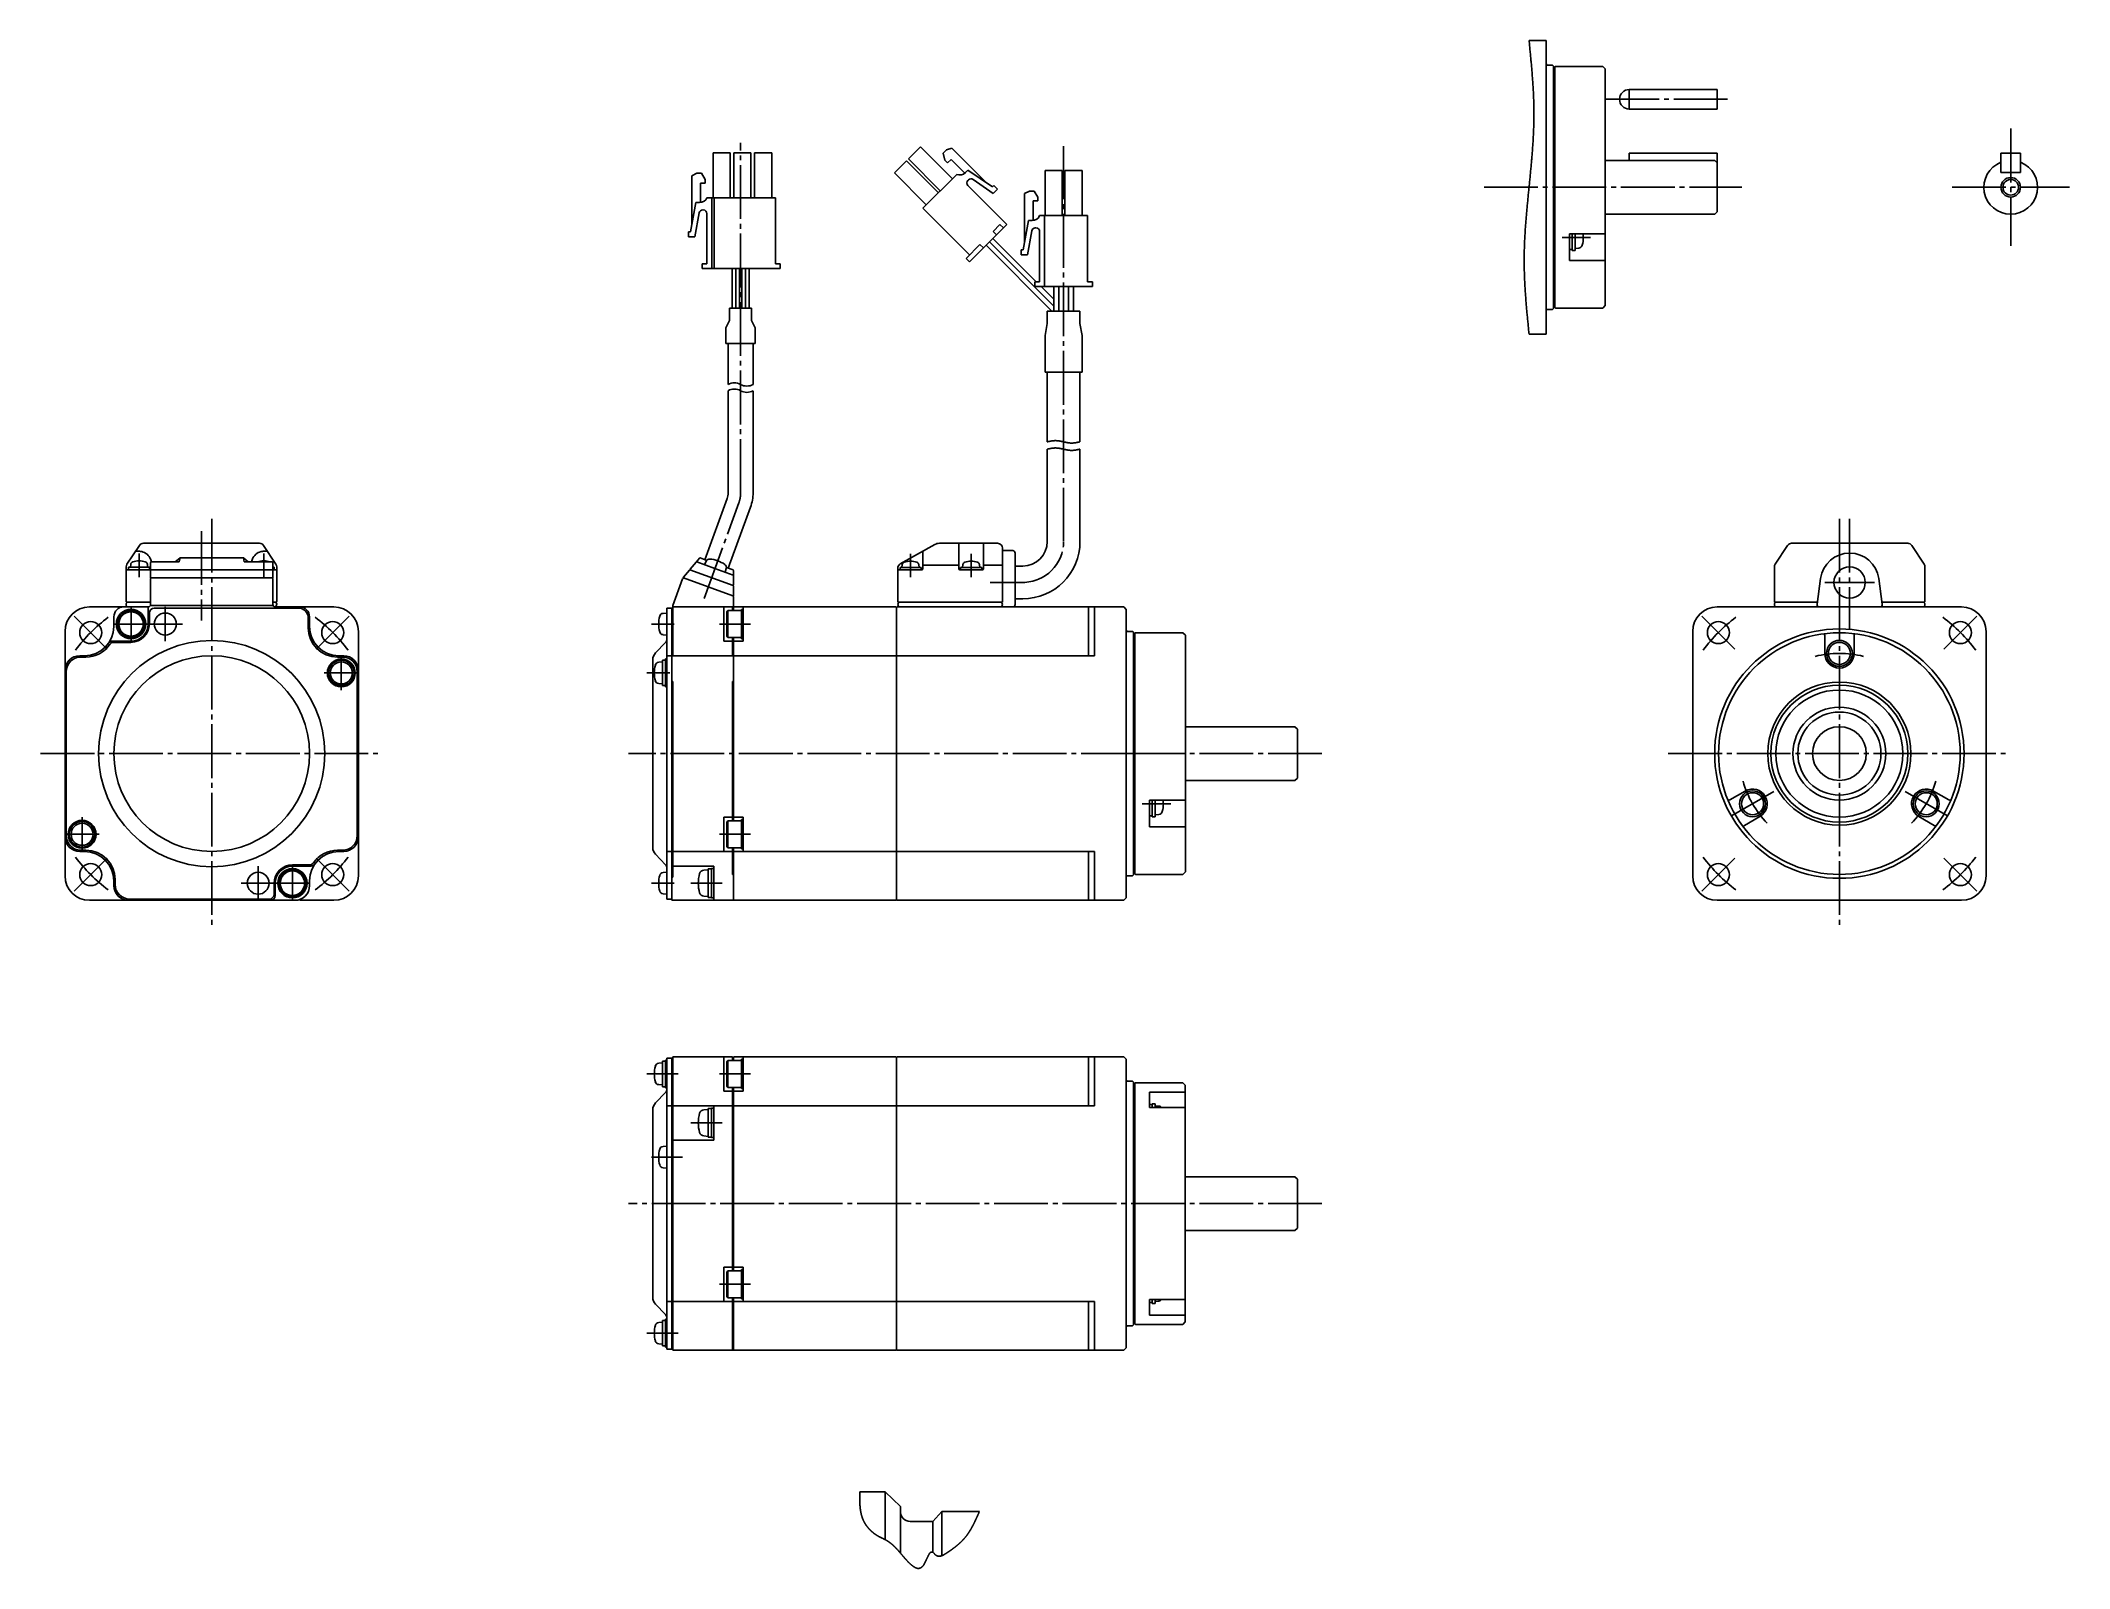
# Model space of a CAD drawing. Extents: x -194 to 221, y -168 to 144.
import ezdxf

# ---------------------------------------------------------------- set-up
doc = ezdxf.new("R2010")
doc.units = 0
doc.linetypes.add('DASH_CENTER', pattern=[14, 11, -1, 1, -1])
doc.layers.get('0').update_dxf_attribs({"linetype": 'CONTINUOUS'})

msp = doc.modelspace()

# ---------------------------------------------------------------- linework, layer by layer
at = {"color": 7, "linetype": 'CONTINUOUS'}
for p, q in [((110.7, 144.3), (114.2, 144.3)), ((114.2, 144.3), (114.2, 84.3)), ((114.5, 139.3), (115.5, 139.3)), ((115.5, 139.3), (115.7, 139.1)), ((115.7, 139.1), (115.7, 89.5)), ((115.9, 138.2), (116, 138.2)), ((116, 138.9), (116.1, 139)), ((116, 89.7), (116, 138.9)), ((116.1, 139), (125.8, 139)), ((125.8, 139), (126.3, 138.5)), ((126.3, 114.3), (126.3, 138.5)), ((131.2, 134.3), (149.2, 134.3)), ((131.2, 134.3), (131.2, 130.3)), ((149.2, 130.3), (149.2, 134.3)), ((131.2, 130.3), (149.2, 130.3)), ((-52.66, 121.37), (-56.16, 121.37)), ((-56.16, 121.37), (-56.16, 112.17)), ((-52.66, 112.17), (-52.66, 121.37)), ((-51.91, 112.17), (-51.91, 121.37)), ((-51.91, 121.37), (-48.41, 121.37)), ((-48.41, 121.37), (-48.41, 112.17)), ((-47.66, 121.37), (-47.66, 112.17)), ((-44.16, 121.37), (-47.66, 121.37)), ((-44.16, 112.17), (-44.16, 121.37)), ((-13.72, 122.57), (-16.19, 120.09)), ((-7.21, 116.06), (-13.72, 122.57)), ((-9.09, 121.25), (-8.39, 121.96)), ((-8.74, 119.84), (-9.09, 121.25)), ((-7.33, 122.31), (-8.39, 121.96)), ((-7.33, 122.31), (-0.17, 115.15)), ((131.2, 121.3), (131.2, 119.8)), ((149.2, 121.3), (131.2, 121.3)), ((149.2, 121.3), (149.2, 109.3)), ((207.2, 121.3), (207.2, 117.3)), ((211.2, 121.3), (207.2, 121.3)), ((211.2, 121.3), (211.2, 117.3)), ((-59.49, 117.17), (-60.49, 116.67)), ((-60.49, 106.54), (-60.49, 116.67)), ((-59.49, 117.17), (-58.49, 117.17)), ((-58.49, 117.17), (-57.74, 115.92)), ((-16.58, 119.71), (-19.05, 117.23)), ((-19.05, 117.23), (-12.55, 110.73)), ((-10.07, 113.2), (-16.58, 119.71)), ((-16.19, 120.09), (-9.69, 113.59)), ((-13.26, 110.02), (-6.33, 116.95)), ((-8.21, 119.31), (-8.74, 119.84)), ((-8.21, 119.31), (-7.5, 120.01)), ((-7.5, 120.01), (-4.68, 117.19)), ((-4.03, 117.83), (-4.56, 117.3)), ((0.98, 114.36), (-4.03, 117.83)), ((11.74, 108.5), (11.74, 117.7)), ((11.74, 117.7), (15.24, 117.7)), ((15.24, 117.7), (15.24, 108.5)), ((15.79, 108.5), (15.79, 117.7)), ((15.79, 117.7), (19.29, 117.7)), ((19.29, 117.7), (19.29, 108.5)), ((126.3, 119.8), (148.7, 119.8)), ((148.7, 119.8), (149.2, 119.3)), ((211.2, 117.3), (207.2, 117.3)), ((-58.74, 111.17), (-58.74, 115.17)), ((-58.74, 115.17), (-57.74, 115.17)), ((-57.74, 115.92), (-57.74, 115.17)), ((-57.41, 112.17), (-53.91, 112.17)), ((-56.41, 112.17), (-56.41, 97.67)), ((-55.91, 97.67), (-55.91, 112.17)), ((-53.91, 112.17), (-52.66, 112.17)), ((-51.91, 112.17), (-52.66, 112.17)), ((-48.41, 112.17), (-51.91, 112.17)), ((-43.41, 112.17), (-48.41, 112.17)), ((-43.41, 112.17), (-43.41, 98.67)), ((-4.03, 115.71), (-3.94, 115.8)), ((-4.03, 114.65), (3.93, 106.7)), ((1.1, 113.06), (-2.98, 115.89)), ((1.28, 114.65), (0.98, 114.36)), ((1.1, 113.06), (1.98, 113.94)), ((1.98, 113.94), (1.28, 114.65)), ((8.53, 113.5), (7.53, 113)), ((7.53, 102.88), (7.53, 113)), ((8.53, 113.5), (9.53, 113.5)), ((9.53, 113.5), (10.28, 112.25)), ((10.28, 112.25), (10.28, 111.5)), ((126.3, 114.3), (126.3, 90.1)), ((-60.74, 105.17), (-59.65, 111.17)), ((-59.02, 109.05), (-59.91, 104.17)), ((-58.91, 111.17), (-59.65, 111.17)), ((-58.28, 109.67), (-58.16, 109.67)), ((-57.41, 98.67), (-57.41, 108.92)), ((-3.71, 100.47), (-13.26, 110.02)), ((9.28, 111.5), (10.28, 111.5)), ((9.28, 107.5), (9.28, 111.5)), ((20.42, 108.5), (10.62, 108.5)), ((11.62, 108.5), (11.62, 94)), ((20.42, 108.5), (20.42, 95)), ((148.7, 108.8), (126.3, 108.8)), ((149.2, 109.3), (148.7, 108.8)), ((-60.74, 105.17), (-61.16, 105.17)), ((-61.16, 105.17), (-61.16, 104.17)), ((-61.16, 104.17), (-59.91, 104.17)), ((-3.71, 99.06), (3.93, 106.7)), ((1.08, 103.85), (9.93, 95)), ((1.1, 105.28), (2.51, 106.7)), ((1.1, 105.28), (1.81, 104.57)), ((2.51, 106.7), (3.22, 105.99)), ((2.51, 106.7), (3.22, 105.99)), ((7.28, 101.5), (8.37, 107.5)), ((9, 105.38), (8.12, 100.5)), ((9.12, 107.5), (8.37, 107.5)), ((9.74, 106), (9.87, 106)), ((10.62, 95), (10.62, 105.25)), ((119, 99.34), (119, 104.76)), ((119, 104.76), (126.3, 104.76)), ((119.5, 101.4), (119.5, 104.76)), ((120.1, 101.8), (120.1, 104.76)), ((-4.42, 99.77), (-1.59, 102.59)), ((-4.42, 99.77), (-3.71, 99.06)), ((-1.59, 102.59), (-0.88, 101.89)), ((-0.33, 102.44), (13.1, 89)), ((13.52, 90), (0.37, 103.14)), ((6.87, 101.5), (6.87, 100.5)), ((7.28, 101.5), (6.87, 101.5)), ((6.87, 100.5), (8.12, 100.5)), ((119.5, 101.55), (119, 101.55)), ((119.5, 101.4), (119.5, 101.55)), ((120.1, 101.4), (119.5, 101.4)), ((120.1, 101.8), (120.88, 101.87)), ((120.1, 101.8), (120.1, 101.4)), ((-58.41, 98.67), (-58.41, 97.67)), ((-57.41, 98.67), (-58.41, 98.67)), ((-58.41, 97.67), (-57.71, 97.67)), ((-57.71, 97.67), (-56.41, 97.67)), ((-56.41, 97.67), (-56.41, 98.67)), ((-56.41, 97.67), (-56.41, 97.67)), ((-42.41, 97.67), (-56.41, 97.67)), ((-52.28, 89.59), (-52.28, 97.67)), ((-51.53, 89.59), (-51.53, 97.67)), ((-50.78, 89.59), (-50.78, 97.67)), ((-50.28, 89.59), (-50.28, 97.67)), ((-49.53, 89.59), (-49.53, 97.67)), ((-48.78, 89.59), (-48.78, 97.67)), ((-42.41, 98.67), (-43.41, 98.67)), ((-42.41, 97.67), (-42.41, 98.67)), ((126.3, 99.34), (119, 99.34)), ((9.62, 95), (9.62, 94)), ((10.62, 95), (9.62, 95)), ((9.62, 94), (21.42, 94)), ((10.93, 94), (13.52, 91.41)), ((13.52, 94), (13.52, 89)), ((14.52, 94), (14.52, 89)), ((15.52, 94), (15.52, 89)), ((16.52, 94), (16.52, 89)), ((17.52, 94), (17.52, 89)), ((21.42, 95), (20.42, 95)), ((21.42, 94), (21.42, 95)), ((-52.78, 89.59), (-48.28, 89.59)), ((-52.78, 89.59), (-52.78, 87.09)), ((-48.28, 87.09), (-48.28, 89.59)), ((18.87, 89), (12.17, 89)), ((12.17, 89), (12.17, 86.43)), ((18.87, 86.43), (18.87, 89)), ((115.5, 89.3), (114.5, 89.3)), ((115.7, 89.5), (115.5, 89.3)), ((115.9, 90.4), (116, 90.4)), ((116.1, 89.6), (116, 89.7)), ((125.8, 89.6), (116.1, 89.6)), ((126.3, 90.1), (125.8, 89.6)), ((-52.78, 87.09), (-53.53, 85.59)), ((-53.53, 85.59), (-53.53, 82.34)), ((-48.28, 87.09), (-47.53, 85.59)), ((-47.53, 85.59), (-47.53, 82.34)), ((12.17, 86.43), (11.72, 84)), ((11.72, 84), (11.72, 76.5)), ((19.32, 84), (18.87, 86.43)), ((19.32, 76.5), (19.32, 84)), ((110.7, 84.3), (114.2, 84.3)), ((-53.53, 82.34), (-47.53, 82.34)), ((-53.08, 82.34), (-53.08, 73.99)), ((-47.98, 73.99), (-47.98, 82.34)), ((11.72, 76.5), (19.32, 76.5)), ((12.17, 76.5), (12.17, 62.25)), ((18.87, 62.25), (18.87, 76.5)), ((-53.08, 51.83), (-53.08, 72.71)), ((-47.98, 72.71), (-47.98, 51.83)), ((12.17, 60.75), (12.17, 41.85)), ((18.87, 41.85), (18.87, 60.75)), ((-57.84, 38.15), (-53.29, 50.65)), ((-53.05, 36.41), (-48.5, 48.9)), ((-172.64, 41.5), (-171.03, 41.5)), ((-171.03, 41.5), (-160.78, 41.5)), ((-160.78, 41.5), (-150.53, 41.5)), ((-150.53, 41.5), (-148.91, 41.5)), ((-9.86, 41.5), (2.02, 41.5)), ((-5.88, 36.2), (-5.88, 41.5)), ((-0.88, 41.5), (-0.88, 36.2)), ((164.4, 41.5), (188.13, 41.5)), ((-176.01, 37.25), (-173.47, 41.05)), ((-174.26, 39.87), (-173.53, 39.87)), ((-171.18, 37.51), (-171.18, 36.09)), ((-170.98, 37.71), (-165.35, 37.71)), ((-166.14, 37.71), (-165.14, 38.53)), ((-165.35, 37.71), (-165.14, 38.53)), ((-165.14, 38.53), (-152.21, 38.53)), ((-152.21, 38.53), (-152.01, 37.71)), ((-152.21, 38.53), (-151.22, 37.71)), ((-152.01, 37.71), (-146.38, 37.71)), ((-148.08, 41.05), (-145.54, 37.25)), ((-148.03, 39.87), (-147.29, 39.87)), ((-146.18, 36.09), (-146.18, 37.51)), ((-59.6, 37.66), (-60.84, 36.19)), ((-58.92, 38.47), (-59.6, 37.66)), ((-59.49, 37.69), (-55.78, 36.34)), ((-58.81, 38.5), (-57.45, 38.01)), ((-57.57, 37.82), (-57.9, 37.11)), ((-17.87, 37.29), (-10.84, 41.24)), ((-13.28, 36.2), (-13.28, 39.87)), ((3.02, 40.5), (3.02, 29.5)), ((3.12, 40), (5.12, 40)), ((5.62, 39.5), (5.62, 29)), ((161.03, 37.25), (163.57, 41.05)), ((188.96, 41.05), (191.49, 37.25)), ((-176.18, 36.7), (-176.18, 36.1)), ((-176.18, 36.1), (-176.18, 29.6)), ((-171.18, 36.1), (-176.08, 36.1)), ((-175.68, 36.6), (-173.53, 36.6)), ((-175.68, 36.6), (-175.68, 36.1)), ((-175.22, 37.19), (-175.28, 36.6)), ((-173.53, 36.6), (-171.38, 36.6)), ((-171.78, 36.6), (-171.83, 37.19)), ((-171.38, 36.1), (-171.38, 36.6)), ((-171.18, 36.09), (-146.18, 36.09)), ((-171.18, 35.89), (-171.18, 34.46)), ((-171.18, 34.46), (-146.18, 34.46)), ((-171.18, 29), (-171.18, 34.26)), ((-146.18, 36.6), (-145.88, 36.6)), ((-145.48, 36.1), (-146.18, 36.1)), ((-146.18, 34.46), (-146.18, 35.89)), ((-146.18, 34.26), (-146.18, 29)), ((-145.88, 36.1), (-145.88, 36.6)), ((-145.38, 36.1), (-145.38, 36.7)), ((-145.38, 29.6), (-145.38, 36.1)), ((-64.38, 28.79), (-62.39, 34.27)), ((-62.23, 34.57), (-61, 36.04)), ((-52.12, 30.75), (-62.19, 34.41)), ((-52.05, 32.85), (-60.89, 36.07)), ((-55.78, 36.34), (-52.08, 34.99)), ((-53.67, 35.57), (-53.47, 36.33)), ((-53.44, 36.55), (-52.08, 36.06)), ((-52.01, 34.9), (-52.01, 35.96)), ((-52.01, 32.98), (-52.01, 34.9)), ((-18.38, 36.42), (-18.38, 29.5)), ((-18.38, 36.1), (-13.38, 36.1)), ((-17.93, 36.1), (-17.93, 36.55)), ((-17.93, 36.55), (-13.63, 36.55)), ((-17.48, 37.14), (-17.53, 36.55)), ((-14.03, 36.55), (-14.09, 37.14)), ((-13.63, 36.1), (-13.63, 36.55)), ((-13.28, 37), (-5.88, 37)), ((-0.98, 36.1), (-5.78, 36.1)), ((-5.53, 36.55), (-1.23, 36.55)), ((-5.53, 36.1), (-5.53, 36.55)), ((-5.08, 37.14), (-5.13, 36.55)), ((-1.63, 36.55), (-1.69, 37.14)), ((-1.23, 36.1), (-1.23, 36.55)), ((-0.88, 37), (3.02, 37)), ((7.17, 36.85), (5.62, 36.85)), ((160.86, 36.7), (160.86, 29.6)), ((170.32, 34.32), (169.59, 29.07)), ((182.93, 29.07), (182.21, 34.32)), ((191.66, 29.6), (191.66, 36.7)), ((-176.08, 29.5), (-171.18, 29.5)), ((-146.18, 29.5), (-145.48, 29.5)), ((-51.98, 32.76), (-51.98, 30.84)), ((-51.98, 28.5), (-51.98, 30.56)), ((-18.38, 29.5), (3.02, 29.5)), ((5.62, 30.15), (7.17, 30.15)), ((160.96, 29.5), (169.65, 29.5)), ((182.87, 29.5), (191.56, 29.5)), ((-183.68, 28.5), (-176.68, 28.5)), ((-178.68, 24.5), (-178.68, 26.5)), ((-171.68, 28.5), (-176.68, 28.5)), ((-171.68, 25), (-171.68, 28.5)), ((-171.43, 27.25), (-171.43, 25.05)), ((-171.22, 28.79), (-146.13, 28.79)), ((-170.43, 28.25), (-158.68, 28.25)), ((-158.68, 28.25), (-140.93, 28.25)), ((-140.68, 28.5), (-145.68, 28.5)), ((-140.68, 28.5), (-133.68, 28.5)), ((-138.93, 26.25), (-138.93, 24.25)), ((-138.68, 24.5), (-138.68, 26.5)), ((-65.58, 27.25), (-66.37, 27.18)), ((-64.58, 28.25), (-65.58, 28.25)), ((-65.58, 28.25), (-65.58, -31.25)), ((-64.38, 28.25), (-64.58, 28.25)), ((-64.58, 28.25), (-64.58, -31.5)), ((-64.38, 28.5), (-64.38, 28.79)), ((-52.18, 28.5), (-64.38, 28.5)), ((-64.38, 28.5), (-64.38, 18.5)), ((-53.98, 28.5), (-53.98, 21.5)), ((-53.11, 27.75), (-53.36, 27.5)), ((-53.36, 22.5), (-53.36, 27.5)), ((-53.11, 27.75), (-50.36, 27.75)), ((-53.11, 27.75), (-53.11, 22.25)), ((-52.18, 28.5), (-51.98, 28.5)), ((-52.18, 27.75), (-52.18, 28.5)), ((-51.88, 28.5), (-51.98, 28.4)), ((-51.98, 28.5), (-51.98, 28.4)), ((-51.98, 27.75), (-51.98, 28.4)), ((-18.78, 28.5), (-51.88, 28.5)), ((-49.98, 28), (-50.36, 28)), ((-50.36, 22), (-50.36, 28)), ((-49.98, 28.5), (-49.98, 21.5)), ((-18.68, 28.4), (-18.78, 28.5)), ((-18.68, 28.4), (-18.58, 28.5)), ((-18.68, 28.4), (-18.68, -31.4)), ((-18.58, 28.5), (27.82, 28.5)), ((20.62, 18.5), (20.62, 28.5)), ((21.82, 18.5), (21.82, 28.5)), ((27.82, 28.5), (28.32, 28)), ((28.32, -31), (28.32, 28)), ((174.16, 28.5), (149.16, 28.5)), ((161.36, 28.5), (176.26, 28.5)), ((199.16, 28.5), (174.16, 28.5)), ((176.26, 28.5), (191.16, 28.5)), ((-188.68, 23.5), (-188.68, 15.5)), ((-175.18, 21.5), (-178.93, 21.5)), ((-178.68, 21.25), (-175.23, 21.25)), ((-128.68, 23.5), (-128.68, 15.5)), ((-67.92, 19.09), (-65.87, 21.21)), ((-66.37, 22.82), (-65.58, 22.75)), ((-53.98, 21.5), (-52.18, 21.5)), ((-53.36, 22.5), (-53.11, 22.25)), ((-50.36, 22.25), (-53.11, 22.25)), ((-52.18, 18.5), (-52.18, 22.25)), ((-51.98, -15.25), (-51.98, 22.25)), ((-49.98, 21.5), (-51.98, 21.5)), ((-49.98, 22), (-50.36, 22)), ((28.62, 23.5), (29.62, 23.5)), ((29.62, 23.5), (29.82, 23.3)), ((29.82, 23.3), (29.82, -26.3)), ((30.02, 22.4), (30.12, 22.4)), ((30.12, 23.1), (30.22, 23.2)), ((30.12, -26.1), (30.12, 23.1)), ((30.22, 23.2), (39.92, 23.2)), ((39.92, 23.2), (40.42, 22.7)), ((40.42, -1.5), (40.42, 22.7)), ((144.16, 23.5), (144.16, -26.5)), ((171.16, 22.65), (171.16, 19)), ((177.16, 22.65), (177.16, 19)), ((204.16, -26.5), (204.16, 23.5)), ((-184.68, 18.5), (-185.68, 18.5)), ((-185.43, 18.25), (-184.43, 18.25)), ((-132.93, 18.25), (-131.93, 18.25)), ((-132.68, 18.5), (-131.68, 18.5)), ((-68.48, -20.7), (-68.48, 17.7)), ((-66.48, 17.25), (-67.27, 17.18)), ((-66.48, 17.6), (-65.88, 17.6)), ((-66.48, 12.4), (-66.48, 17.6)), ((-65.88, 17.85), (-65.58, 17.85)), ((-65.88, 12.15), (-65.88, 17.85)), ((-65.58, 18.5), (-64.58, 18.5)), ((-64.58, 18.5), (-51.98, 18.5)), ((-51.98, 18.5), (-18.68, 18.5)), ((-18.68, 18.5), (21.82, 18.5)), ((-188.68, 15.5), (-188.68, -18.5)), ((-188.43, 15.25), (-188.43, -1.5)), ((-128.93, 15.25), (-128.93, -1.5)), ((-128.68, -18.5), (-128.68, 15.5)), ((-67.27, 12.82), (-66.48, 12.75)), ((-64.58, 13.25), (-64.38, 13.25)), ((-64.38, 13.25), (-64.38, -26.75)), ((-52.18, -15.25), (-52.18, 13.25)), ((-52.18, 13.25), (-51.98, 13.25)), ((-65.88, 12.4), (-66.48, 12.4)), ((-65.58, 12.15), (-65.88, 12.15)), ((40.42, 4), (62.82, 4)), ((62.82, 4), (63.32, 3.5)), ((63.32, 3.5), (63.32, -6.5)), ((-188.43, -18.5), (-188.43, -1.5)), ((-128.93, -18.25), (-128.93, -1.5)), ((40.42, -1.5), (40.42, -25.7)), ((62.82, -7), (40.42, -7)), ((63.32, -6.5), (62.82, -7)), ((33.12, -11.04), (40.42, -11.04)), ((33.12, -16.46), (33.12, -11.04)), ((33.62, -14.4), (33.62, -11.04)), ((34.22, -14), (34.22, -11.04)), ((151.75, -10.98), (154.91, -9.15)), ((196.57, -10.98), (193.42, -9.15)), ((-52.18, -14.5), (-53.98, -14.5)), ((-53.98, -14.5), (-53.98, -21.5)), ((-53.11, -15.25), (-53.36, -15.5)), ((-53.36, -20.5), (-53.36, -15.5)), ((-53.11, -15.25), (-50.36, -15.25)), ((-53.11, -15.25), (-53.11, -20.75)), ((-51.98, -14.5), (-49.98, -14.5)), ((-50.36, -15), (-49.98, -15)), ((-50.36, -21), (-50.36, -15)), ((-49.98, -14.5), (-49.98, -21.5)), ((33.62, -14.25), (33.12, -14.25)), ((40.42, -16.46), (33.12, -16.46)), ((33.62, -14.4), (33.62, -14.25)), ((34.22, -14.4), (33.62, -14.4)), ((34.22, -14), (35, -13.93)), ((34.22, -14), (34.22, -14.4)), ((154.75, -16.17), (157.91, -14.35)), ((193.57, -16.17), (190.42, -14.35)), ((-188.68, -18.5), (-188.68, -26.5)), ((-128.68, -18.5), (-128.68, -26.5)), ((-53.36, -20.5), (-53.11, -20.75)), ((-184.68, -21.5), (-185.68, -21.5)), ((-185.43, -21.25), (-184.43, -21.25)), ((-142.18, -24.5), (-138.42, -24.5)), ((-138.67, -24.25), (-142.13, -24.25)), ((-131.93, -21.25), (-132.93, -21.25)), ((-132.68, -21.5), (-131.68, -21.5)), ((-65.87, -24.21), (-67.92, -22.09)), ((-64.58, -21.5), (-65.58, -21.5)), ((-52.18, -21.5), (-64.38, -21.5)), ((-64.38, -24.5), (-55.98, -24.5)), ((-55.98, -24.5), (-55.98, -31.5)), ((-50.36, -20.75), (-53.11, -20.75)), ((-52.18, -26.25), (-52.18, -20.75)), ((-51.98, -31.5), (-51.98, -20.75)), ((-18.68, -21.5), (-51.98, -21.5)), ((-50.36, -21), (-49.98, -21)), ((-18.68, -21.5), (21.82, -21.5)), ((20.62, -31.5), (20.62, -21.5)), ((21.82, -21.5), (21.82, -31.5)), ((-178.68, -27.5), (-178.68, -28.5)), ((-178.43, -28.25), (-178.43, -27.25)), ((-145.93, -30.25), (-145.93, -28.05)), ((-145.68, -28), (-145.68, -30.5)), ((-138.68, -27.5), (-138.68, -28.5)), ((-65.58, -25.75), (-66.37, -25.82)), ((-64.58, -26.75), (-64.38, -26.75)), ((-57.18, -25.25), (-58.03, -25.32)), ((-57.18, -25.05), (-57.18, -30.95)), ((-57.18, -25.05), (-56.48, -25.05)), ((-56.48, -25), (-55.98, -25)), ((-56.48, -25), (-56.48, -31)), ((-52.18, -26.25), (-51.98, -26.25)), ((29.62, -26.5), (28.62, -26.5)), ((29.82, -26.3), (29.62, -26.5)), ((30.02, -25.4), (30.12, -25.4)), ((30.22, -26.2), (30.12, -26.1)), ((39.92, -26.2), (30.22, -26.2)), ((40.42, -25.7), (39.92, -26.2)), ((-175.68, -31.5), (-183.68, -31.5)), ((-175.68, -31.5), (-141.68, -31.5)), ((-175.43, -31.25), (-158.68, -31.25)), ((-146.93, -31.25), (-158.68, -31.25)), ((-133.68, -31.5), (-140.68, -31.5)), ((-66.37, -30.18), (-65.58, -30.25)), ((-65.58, -31.25), (-64.58, -31.25)), ((-64.58, -31.5), (-55.98, -31.5)), ((-58.03, -30.68), (-57.18, -30.75)), ((-56.48, -30.95), (-57.18, -30.95)), ((-55.98, -31), (-56.48, -31)), ((-55.98, -31.5), (-51.98, -31.5)), ((-51.98, -31.4), (-51.88, -31.5)), ((-51.88, -31.5), (-18.78, -31.5)), ((-18.78, -31.5), (-18.68, -31.4)), ((-18.68, -31.4), (-18.58, -31.5)), ((-18.58, -31.5), (27.82, -31.5)), ((27.82, -31.5), (28.32, -31)), ((149.16, -31.5), (174.16, -31.5)), ((174.16, -31.5), (199.16, -31.5)), ((-66.48, -64.76), (-67.27, -64.83)), ((-66.48, -69.61), (-66.48, -64.41)), ((-66.48, -64.41), (-65.88, -64.41)), ((-65.88, -69.86), (-65.88, -64.16)), ((-65.88, -64.16), (-65.58, -64.16)), ((-65.58, -63.76), (-65.58, -123.26)), ((-64.58, -63.76), (-65.58, -63.76)), ((-64.58, -63.76), (-64.58, -123.26)), ((-64.38, -63.76), (-64.58, -63.76)), ((-55.98, -63.51), (-64.38, -63.51)), ((-64.38, -63.51), (-64.38, -123.51)), ((-52.18, -63.51), (-55.98, -63.51)), ((-53.98, -63.51), (-53.98, -70.51)), ((-53.11, -64.26), (-53.36, -64.51)), ((-53.36, -69.51), (-53.36, -64.51)), ((-53.11, -64.26), (-53.11, -69.76)), ((-53.11, -64.26), (-50.36, -64.26)), ((-52.18, -63.51), (-52.18, -63.76)), ((-52.18, -63.76), (-51.98, -63.76)), ((-52.18, -64.26), (-52.18, -63.76)), ((-51.88, -63.51), (-51.98, -63.61)), ((-51.98, -64.26), (-51.98, -63.61)), ((-18.78, -63.51), (-51.88, -63.51)), ((-50.36, -70.01), (-50.36, -64.01)), ((-49.98, -64.01), (-50.36, -64.01)), ((-49.98, -63.51), (-49.98, -70.51)), ((-18.68, -63.61), (-18.78, -63.51)), ((-18.68, -63.61), (-18.58, -63.51)), ((-18.68, -63.61), (-18.68, -123.41)), ((-18.58, -63.51), (27.82, -63.51)), ((20.62, -73.51), (20.62, -63.51)), ((21.82, -73.51), (21.82, -63.51)), ((27.82, -63.51), (28.32, -64.01)), ((28.32, -123.01), (28.32, -64.01)), ((-67.27, -69.19), (-66.48, -69.26)), ((-65.88, -69.61), (-66.48, -69.61)), ((-65.58, -69.86), (-65.88, -69.86)), ((-53.98, -70.51), (-52.18, -70.51)), ((-53.36, -69.51), (-53.11, -69.76)), ((-50.36, -69.76), (-53.11, -69.76)), ((-52.18, -107.26), (-52.18, -69.76)), ((-51.98, -107.26), (-51.98, -69.76)), ((-49.98, -70.51), (-51.98, -70.51)), ((-49.98, -70.01), (-50.36, -70.01)), ((28.62, -68.51), (29.62, -68.51)), ((29.62, -68.51), (29.82, -68.71)), ((29.82, -68.71), (29.82, -118.31)), ((30.02, -69.61), (30.12, -69.61)), ((30.12, -68.91), (30.22, -68.81)), ((30.12, -118.11), (30.12, -68.91)), ((30.22, -68.81), (39.91, -68.81)), ((39.91, -68.81), (40.41, -69.31)), ((40.41, -93.51), (40.41, -69.31)), ((-68.48, -112.7), (-68.48, -74.31)), ((-67.92, -72.92), (-65.87, -70.79)), ((-65.58, -73.51), (-64.58, -73.51)), ((-64.38, -73.51), (-52.18, -73.51)), ((-57.18, -74.26), (-58.03, -74.33)), ((-57.18, -74.06), (-56.48, -74.06)), ((-57.18, -74.06), (-57.18, -79.96)), ((-56.48, -74.01), (-56.48, -80.01)), ((-56.48, -74.01), (-55.98, -74.01)), ((-55.98, -73.51), (-55.98, -80.51)), ((-51.98, -73.51), (-18.68, -73.51)), ((-18.68, -73.51), (21.82, -73.51)), ((33.12, -73.86), (33.12, -70.72)), ((33.12, -70.72), (40.41, -70.72)), ((33.12, -73.25), (33.62, -73.25)), ((40.41, -73.86), (33.12, -73.86)), ((33.62, -73.1), (34.22, -73.1)), ((33.62, -73.86), (33.62, -73.1)), ((33.62, -73.25), (33.62, -73.1)), ((34.22, -73.1), (34.22, -73.5)), ((34.22, -73.86), (34.22, -73.5)), ((35, -73.57), (34.22, -73.5)), ((-65.58, -81.76), (-66.37, -81.83)), ((-55.98, -80.51), (-64.38, -80.51)), ((-58.03, -79.68), (-57.18, -79.76)), ((-56.48, -79.96), (-57.18, -79.96)), ((-55.98, -80.01), (-56.48, -80.01)), ((-66.37, -86.19), (-65.58, -86.26)), ((40.41, -88.01), (62.82, -88.01)), ((62.82, -88.01), (63.32, -88.51)), ((63.32, -88.51), (63.32, -98.51)), ((40.41, -93.51), (40.41, -117.71)), ((62.82, -99.01), (40.41, -99.01)), ((63.32, -98.51), (62.82, -99.01)), ((-53.98, -106.51), (-53.98, -113.51)), ((-52.18, -106.51), (-53.98, -106.51)), ((-53.11, -107.26), (-53.36, -107.51)), ((-53.36, -112.51), (-53.36, -107.51)), ((-53.11, -107.26), (-53.11, -112.76)), ((-53.11, -107.26), (-50.36, -107.26)), ((-51.98, -106.51), (-49.98, -106.51)), ((-50.36, -113.01), (-50.36, -107.01)), ((-50.36, -107.01), (-49.98, -107.01)), ((-49.98, -106.51), (-49.98, -113.51)), ((-65.87, -116.22), (-67.92, -114.09)), ((-64.58, -113.51), (-65.58, -113.51)), ((-52.18, -113.51), (-64.38, -113.51)), ((-53.36, -112.51), (-53.11, -112.76)), ((-50.36, -112.76), (-53.11, -112.76)), ((-52.18, -123.51), (-52.18, -112.76)), ((-51.98, -123.41), (-51.98, -112.76)), ((-18.68, -113.51), (-51.98, -113.51)), ((-50.36, -113.01), (-49.98, -113.01)), ((-18.68, -113.51), (21.82, -113.51)), ((20.62, -123.51), (20.62, -113.51)), ((21.82, -113.51), (21.82, -123.51)), ((33.12, -116.3), (33.12, -113.15)), ((33.12, -113.15), (40.41, -113.15)), ((33.62, -113.76), (33.12, -113.76)), ((33.62, -113.91), (33.62, -113.15)), ((33.62, -113.91), (33.62, -113.76)), ((34.22, -113.91), (33.62, -113.91)), ((34.22, -113.51), (34.22, -113.15)), ((34.22, -113.51), (35, -113.44)), ((34.22, -113.51), (34.22, -113.91)), ((-66.48, -117.76), (-67.27, -117.83)), ((-66.48, -117.41), (-65.88, -117.41)), ((-66.48, -122.61), (-66.48, -117.41)), ((-65.88, -117.16), (-65.58, -117.16)), ((-65.88, -122.86), (-65.88, -117.16)), ((29.62, -118.51), (28.62, -118.51)), ((29.82, -118.31), (29.62, -118.51)), ((30.02, -117.41), (30.12, -117.41)), ((30.22, -118.21), (30.12, -118.11)), ((39.91, -118.21), (30.22, -118.21)), ((40.41, -116.3), (33.12, -116.3)), ((40.41, -117.71), (39.91, -118.21)), ((-67.27, -122.19), (-66.48, -122.26)), ((-65.88, -122.61), (-66.48, -122.61)), ((-65.58, -122.86), (-65.88, -122.86)), ((-65.58, -123.26), (-64.58, -123.26)), ((-64.58, -123.26), (-64.38, -123.26)), ((-64.38, -123.51), (-52.18, -123.51)), ((-51.98, -123.51), (-52.18, -123.51)), ((-51.98, -123.41), (-51.88, -123.51)), ((-51.98, -123.41), (-51.98, -123.51)), ((-51.88, -123.51), (-18.78, -123.51)), ((-18.78, -123.51), (-18.68, -123.41)), ((-18.68, -123.41), (-18.58, -123.51)), ((-18.58, -123.51), (27.82, -123.51)), ((27.82, -123.51), (28.32, -123.01)), ((-20.98, -152.42), (-26.15, -152.42)), ((-20.98, -152.42), (-17.86, -155.42)), ((-20.98, -162.22), (-20.98, -152.42)), ((-17.86, -164.96), (-17.86, -155.42)), ((-11.21, -158.49), (-9.35, -156.46)), ((-1.68, -156.46), (-9.35, -156.46)), ((-9.35, -165.5), (-9.35, -156.46)), ((-15.86, -158.49), (-11.21, -158.49)), ((-11.21, -158.49), (-11.21, -164.81))]:
    msp.add_line(p, q, dxfattribs=at)
at = {"color": 1, "linetype": 'DASH_CENTER'}
for p, q in [((126.3, 132.3), (151.7, 132.3)), ((209.2, 126.3), (209.2, 102.3)), ((-50.53, 51.83), (-50.53, 123.42)), ((15.52, 41.85), (15.52, 122.7)), ((101.5, 114.3), (154.2, 114.3)), ((197.2, 114.3), (221.2, 114.3)), ((123.3, 104.05), (117.5, 104.05)), ((-158.68, 46.5), (-158.68, -36.5)), ((-58.01, 30.23), (-50.9, 49.77)), ((174.16, 46.5), (174.16, -36.5)), ((176.26, 46.5), (176.26, 23.91)), ((-160.78, 44), (-160.78, 25.75)), ((-173.53, 34.6), (-173.53, 39.4)), ((-148.03, 39.4), (-148.03, 34.6)), ((-15.78, 34.6), (-15.78, 39.35)), ((-3.38, 34.6), (-3.38, 39.35)), ((0.52, 33.5), (7.17, 33.5)), ((171.16, 33.5), (181.36, 33.5)), ((-186.78, 26.61), (-180.07, 19.89)), ((-171.58, 25), (-178.78, 25)), ((-175.18, 28.6), (-175.18, 21.4)), ((-171.68, 25), (-164.68, 25)), ((-168.18, 21.5), (-168.18, 28.5)), ((-130.57, 26.61), (-137.29, 19.89)), ((-68.78, 25), (-64.08, 25)), ((-54.86, 25), (-48.48, 25)), ((152.77, 19.89), (146.05, 26.61)), ((202.27, 26.61), (195.55, 19.89)), ((-132.18, 11.5), (-132.18, 18.5)), ((-135.68, 15), (-128.68, 15)), ((-69.68, 15), (-64.98, 15)), ((-193.68, -1.5), (-123.68, -1.5)), ((30.12, -1.5), (-73.48, -1.5)), ((68.32, -1.5), (30.12, -1.5)), ((139.16, -1.5), (181.16, -1.5)), ((181.16, -1.5), (209.16, -1.5)), ((37.42, -11.75), (31.62, -11.75)), ((152.08, -14.25), (160.74, -9.25)), ((196.25, -14.25), (187.59, -9.25)), ((-185.18, -21.5), (-185.18, -14.5)), ((-188.68, -18), (-181.68, -18)), ((-54.86, -18), (-48.48, -18)), ((-180.07, -22.89), (-186.78, -29.61)), ((-149.18, -31.5), (-149.18, -24.5)), ((-142.18, -24.4), (-142.18, -31.6)), ((-137.29, -22.89), (-130.57, -29.61)), ((152.77, -22.89), (146.05, -29.61)), ((202.27, -29.61), (195.55, -22.89)), ((-152.68, -28), (-145.68, -28)), ((-138.58, -28), (-145.78, -28)), ((-68.78, -28), (-64.08, -28)), ((-60.68, -28), (-54.3, -28)), ((-69.68, -67.01), (-63.3, -67.01)), ((-54.87, -67.01), (-48.49, -67.01)), ((-60.68, -77.01), (-54.3, -77.01)), ((-68.78, -84.01), (-62.4, -84.01)), ((68.32, -93.51), (-73.48, -93.51)), ((-54.87, -110.01), (-48.49, -110.01)), ((-69.68, -120.01), (-63.3, -120.01))]:
    msp.add_line(p, q, dxfattribs=at)
at = {"color": 2}
for points in [[(110.7, 84.3, 0), (110.67, 84.57, 0), (110.65, 84.84, 0), (110.62, 85.11, 0), (110.59, 85.38, 0), (110.57, 85.65, 0), (110.54, 85.91, 0), (110.52, 86.18, 0), (110.49, 86.45, 0), (110.46, 86.72, 0), (110.44, 86.99, 0), (110.41, 87.26, 0), (110.38, 87.53, 0), (110.36, 87.8, 0), (110.33, 88.07, 0), (110.31, 88.34, 0), (110.28, 88.61, 0), (110.26, 88.87, 0), (110.23, 89.14, 0), (110.21, 89.41, 0), (110.19, 89.68, 0), (110.16, 89.95, 0), (110.14, 90.22, 0), (110.12, 90.49, 0), (110.1, 90.76, 0), (110.07, 91.03, 0), (110.05, 91.3, 0), (110.03, 91.56, 0), (110.01, 91.83, 0), (109.99, 92.1, 0), (109.97, 92.37, 0), (109.95, 92.64, 0), (109.94, 92.91, 0), (109.92, 93.18, 0), (109.9, 93.45, 0), (109.88, 93.72, 0), (109.87, 93.99, 0), (109.85, 94.26, 0), (109.84, 94.52, 0), (109.82, 94.79, 0), (109.81, 95.06, 0), (109.8, 95.33, 0), (109.79, 95.6, 0), (109.77, 95.87, 0), (109.76, 96.14, 0), (109.75, 96.41, 0), (109.75, 96.68, 0), (109.74, 96.95, 0), (109.73, 97.22, 0), (109.72, 97.48, 0), (109.72, 97.75, 0), (109.71, 98.02, 0), (109.71, 98.29, 0), (109.7, 98.56, 0), (109.7, 98.83, 0), (109.7, 99.1, 0), (109.7, 99.37, 0), (109.7, 99.64, 0), (109.7, 99.91, 0), (109.71, 100.17, 0), (109.71, 100.44, 0), (109.72, 100.71, 0), (109.72, 100.98, 0), (109.73, 101.25, 0), (109.73, 101.52, 0), (109.74, 101.79, 0), (109.75, 102.06, 0), (109.76, 102.33, 0), (109.77, 102.6, 0), (109.78, 102.86, 0), (109.79, 103.13, 0), (109.8, 103.4, 0), (109.82, 103.67, 0), (109.83, 103.94, 0), (109.84, 104.21, 0), (109.86, 104.48, 0), (109.88, 104.75, 0), (109.89, 105.02, 0), (109.91, 105.29, 0), (109.93, 105.56, 0), (109.94, 105.83, 0), (109.96, 106.09, 0), (109.98, 106.36, 0), (110, 106.63, 0), (110.02, 106.9, 0), (110.04, 107.17, 0), (110.06, 107.44, 0), (110.08, 107.71, 0), (110.11, 107.98, 0), (110.13, 108.25, 0), (110.15, 108.52, 0), (110.17, 108.78, 0), (110.2, 109.05, 0), (110.22, 109.32, 0), (110.25, 109.59, 0), (110.27, 109.86, 0), (110.3, 110.13, 0), (110.32, 110.4, 0), (110.35, 110.67, 0), (110.37, 110.94, 0), (110.4, 111.21, 0), (110.42, 111.47, 0), (110.45, 111.74, 0), (110.47, 112.01, 0), (110.5, 112.28, 0), (110.53, 112.55, 0), (110.55, 112.82, 0), (110.58, 113.09, 0), (110.61, 113.36, 0), (110.64, 113.63, 0), (110.66, 113.9, 0), (110.69, 114.17, 0), (110.72, 114.44, 0), (110.74, 114.7, 0), (110.77, 114.97, 0), (110.8, 115.24, 0), (110.82, 115.51, 0), (110.85, 115.78, 0), (110.88, 116.05, 0), (110.9, 116.32, 0), (110.93, 116.59, 0), (110.95, 116.86, 0), (110.98, 117.12, 0), (111.01, 117.39, 0), (111.03, 117.66, 0), (111.06, 117.93, 0), (111.08, 118.2, 0), (111.11, 118.47, 0), (111.13, 118.74, 0), (111.16, 119.01, 0), (111.18, 119.28, 0), (111.2, 119.55, 0), (111.23, 119.82, 0), (111.25, 120.08, 0), (111.27, 120.35, 0), (111.3, 120.62, 0), (111.32, 120.89, 0), (111.34, 121.16, 0), (111.36, 121.43, 0), (111.38, 121.7, 0), (111.4, 121.97, 0), (111.42, 122.24, 0), (111.44, 122.51, 0), (111.46, 122.78, 0), (111.48, 123.05, 0), (111.5, 123.31, 0), (111.51, 123.58, 0), (111.53, 123.85, 0), (111.54, 124.12, 0), (111.56, 124.39, 0), (111.57, 124.66, 0), (111.59, 124.93, 0), (111.6, 125.2, 0), (111.61, 125.47, 0), (111.62, 125.73, 0), (111.64, 126, 0), (111.64, 126.27, 0), (111.65, 126.54, 0), (111.66, 126.81, 0), (111.67, 127.08, 0), (111.68, 127.35, 0), (111.68, 127.62, 0), (111.69, 127.89, 0), (111.69, 128.16, 0), (111.7, 128.43, 0), (111.7, 128.69, 0), (111.7, 128.96, 0), (111.7, 129.23, 0), (111.7, 129.5, 0), (111.7, 129.77, 0), (111.7, 130.04, 0), (111.69, 130.31, 0), (111.69, 130.58, 0), (111.69, 130.85, 0), (111.68, 131.12, 0), (111.67, 131.38, 0), (111.67, 131.65, 0), (111.66, 131.92, 0), (111.65, 132.19, 0), (111.64, 132.46, 0), (111.63, 132.73, 0), (111.62, 133, 0), (111.61, 133.27, 0), (111.59, 133.54, 0), (111.58, 133.81, 0), (111.57, 134.08, 0), (111.55, 134.34, 0), (111.54, 134.61, 0), (111.52, 134.88, 0), (111.5, 135.15, 0), (111.49, 135.42, 0), (111.47, 135.69, 0), (111.45, 135.96, 0), (111.43, 136.23, 0), (111.41, 136.5, 0), (111.39, 136.77, 0), (111.37, 137.04, 0), (111.35, 137.31, 0), (111.33, 137.57, 0), (111.31, 137.84, 0), (111.29, 138.11, 0), (111.26, 138.38, 0), (111.24, 138.65, 0), (111.22, 138.92, 0), (111.19, 139.19, 0), (111.17, 139.46, 0), (111.14, 139.73, 0), (111.12, 140, 0), (111.1, 140.26, 0), (111.07, 140.53, 0), (111.05, 140.8, 0), (111.02, 141.07, 0), (110.99, 141.34, 0), (110.97, 141.61, 0), (110.94, 141.88, 0), (110.92, 142.15, 0), (110.89, 142.42, 0), (110.86, 142.69, 0), (110.84, 142.96, 0), (110.81, 143.22, 0), (110.78, 143.49, 0), (110.76, 143.76, 0), (110.73, 144.03, 0), (110.7, 144.3, 0)], [(12.17, 62.25, 0), (12.2, 62.26, 0), (12.23, 62.26, 0), (12.26, 62.27, 0), (12.29, 62.28, 0), (12.32, 62.28, 0), (12.35, 62.29, 0), (12.38, 62.3, 0), (12.41, 62.3, 0), (12.44, 62.31, 0), (12.47, 62.32, 0), (12.5, 62.32, 0), (12.53, 62.33, 0), (12.56, 62.34, 0), (12.59, 62.34, 0), (12.62, 62.35, 0), (12.65, 62.35, 0), (12.68, 62.36, 0), (12.71, 62.37, 0), (12.74, 62.37, 0), (12.77, 62.38, 0), (12.8, 62.38, 0), (12.83, 62.39, 0), (12.86, 62.4, 0), (12.89, 62.4, 0), (12.92, 62.41, 0), (12.95, 62.41, 0), (12.98, 62.42, 0), (13.01, 62.42, 0), (13.04, 62.43, 0), (13.07, 62.43, 0), (13.1, 62.44, 0), (13.13, 62.44, 0), (13.16, 62.45, 0), (13.19, 62.45, 0), (13.22, 62.45, 0), (13.25, 62.46, 0), (13.28, 62.46, 0), (13.31, 62.47, 0), (13.34, 62.47, 0), (13.37, 62.47, 0), (13.4, 62.48, 0), (13.43, 62.48, 0), (13.46, 62.48, 0), (13.49, 62.48, 0), (13.52, 62.49, 0), (13.55, 62.49, 0), (13.58, 62.49, 0), (13.61, 62.49, 0), (13.64, 62.49, 0), (13.67, 62.5, 0), (13.7, 62.5, 0), (13.73, 62.5, 0), (13.76, 62.5, 0), (13.79, 62.5, 0), (13.82, 62.5, 0), (13.85, 62.5, 0), (13.88, 62.5, 0), (13.91, 62.5, 0), (13.94, 62.5, 0), (13.97, 62.5, 0), (14, 62.5, 0), (14.03, 62.5, 0), (14.06, 62.49, 0), (14.09, 62.49, 0), (14.12, 62.49, 0), (14.15, 62.49, 0), (14.18, 62.49, 0), (14.21, 62.48, 0), (14.24, 62.48, 0), (14.27, 62.48, 0), (14.3, 62.47, 0), (14.33, 62.47, 0), (14.36, 62.47, 0), (14.39, 62.46, 0), (14.42, 62.46, 0), (14.45, 62.46, 0), (14.48, 62.45, 0), (14.51, 62.45, 0), (14.54, 62.44, 0), (14.57, 62.44, 0), (14.6, 62.43, 0), (14.63, 62.43, 0), (14.66, 62.43, 0), (14.69, 62.42, 0), (14.72, 62.41, 0), (14.75, 62.41, 0), (14.78, 62.4, 0), (14.81, 62.4, 0), (14.84, 62.39, 0), (14.87, 62.39, 0), (14.9, 62.38, 0), (14.93, 62.38, 0), (14.96, 62.37, 0), (14.99, 62.36, 0), (15.02, 62.36, 0), (15.05, 62.35, 0), (15.08, 62.35, 0), (15.11, 62.34, 0), (15.14, 62.33, 0), (15.17, 62.33, 0), (15.2, 62.32, 0), (15.23, 62.31, 0), (15.26, 62.31, 0), (15.29, 62.3, 0), (15.32, 62.29, 0), (15.35, 62.29, 0), (15.38, 62.28, 0), (15.41, 62.27, 0), (15.44, 62.27, 0), (15.47, 62.26, 0), (15.5, 62.25, 0), (15.53, 62.25, 0), (15.56, 62.24, 0), (15.59, 62.23, 0), (15.62, 62.23, 0), (15.65, 62.22, 0), (15.68, 62.21, 0), (15.71, 62.21, 0), (15.74, 62.2, 0), (15.77, 62.19, 0), (15.8, 62.19, 0), (15.83, 62.18, 0), (15.86, 62.17, 0), (15.89, 62.17, 0), (15.92, 62.16, 0), (15.95, 62.15, 0), (15.98, 62.15, 0), (16.01, 62.14, 0), (16.04, 62.14, 0), (16.07, 62.13, 0), (16.1, 62.12, 0), (16.13, 62.12, 0), (16.16, 62.11, 0), (16.19, 62.11, 0), (16.22, 62.1, 0), (16.25, 62.1, 0), (16.28, 62.09, 0), (16.31, 62.09, 0), (16.34, 62.08, 0), (16.37, 62.08, 0), (16.4, 62.07, 0), (16.43, 62.07, 0), (16.46, 62.06, 0), (16.49, 62.06, 0), (16.52, 62.05, 0), (16.55, 62.05, 0), (16.58, 62.04, 0), (16.61, 62.04, 0), (16.64, 62.04, 0), (16.67, 62.03, 0), (16.7, 62.03, 0), (16.73, 62.03, 0), (16.76, 62.02, 0), (16.79, 62.02, 0), (16.82, 62.02, 0), (16.85, 62.01, 0), (16.88, 62.01, 0), (16.91, 62.01, 0), (16.94, 62.01, 0), (16.97, 62.01, 0), (17, 62, 0), (17.03, 62, 0), (17.06, 62, 0), (17.09, 62, 0), (17.12, 62, 0), (17.15, 62, 0), (17.18, 62, 0), (17.21, 62, 0), (17.24, 62, 0), (17.27, 62, 0), (17.3, 62, 0), (17.33, 62, 0), (17.36, 62, 0), (17.39, 62.01, 0), (17.42, 62.01, 0), (17.45, 62.01, 0), (17.48, 62.01, 0), (17.51, 62.01, 0), (17.54, 62.02, 0), (17.57, 62.02, 0), (17.6, 62.02, 0), (17.63, 62.02, 0), (17.66, 62.03, 0), (17.69, 62.03, 0), (17.72, 62.03, 0), (17.75, 62.04, 0), (17.78, 62.04, 0), (17.81, 62.05, 0), (17.84, 62.05, 0), (17.87, 62.05, 0), (17.9, 62.06, 0), (17.93, 62.06, 0), (17.96, 62.07, 0), (17.99, 62.07, 0), (18.02, 62.08, 0), (18.05, 62.08, 0), (18.08, 62.09, 0), (18.11, 62.09, 0), (18.14, 62.1, 0), (18.17, 62.1, 0), (18.2, 62.11, 0), (18.23, 62.12, 0), (18.26, 62.12, 0), (18.29, 62.13, 0), (18.32, 62.13, 0), (18.35, 62.14, 0), (18.38, 62.15, 0), (18.41, 62.15, 0), (18.45, 62.16, 0), (18.48, 62.16, 0), (18.5, 62.17, 0), (18.54, 62.18, 0), (18.57, 62.18, 0), (18.6, 62.19, 0), (18.63, 62.2, 0), (18.66, 62.2, 0), (18.69, 62.21, 0), (18.72, 62.22, 0), (18.75, 62.22, 0), (18.78, 62.23, 0), (18.81, 62.24, 0), (18.84, 62.24, 0), (18.87, 62.25, 0)], [(12.17, 60.75, 0), (12.2, 60.76, 0), (12.23, 60.76, 0), (12.26, 60.77, 0), (12.29, 60.78, 0), (12.32, 60.78, 0), (12.35, 60.79, 0), (12.38, 60.8, 0), (12.41, 60.8, 0), (12.44, 60.81, 0), (12.47, 60.82, 0), (12.5, 60.82, 0), (12.53, 60.83, 0), (12.56, 60.84, 0), (12.59, 60.84, 0), (12.62, 60.85, 0), (12.65, 60.85, 0), (12.68, 60.86, 0), (12.71, 60.87, 0), (12.74, 60.87, 0), (12.77, 60.88, 0), (12.8, 60.88, 0), (12.83, 60.89, 0), (12.86, 60.9, 0), (12.89, 60.9, 0), (12.92, 60.91, 0), (12.95, 60.91, 0), (12.98, 60.92, 0), (13.01, 60.92, 0), (13.04, 60.93, 0), (13.07, 60.93, 0), (13.1, 60.94, 0), (13.13, 60.94, 0), (13.16, 60.95, 0), (13.19, 60.95, 0), (13.22, 60.95, 0), (13.25, 60.96, 0), (13.28, 60.96, 0), (13.31, 60.97, 0), (13.34, 60.97, 0), (13.37, 60.97, 0), (13.4, 60.98, 0), (13.43, 60.98, 0), (13.46, 60.98, 0), (13.49, 60.98, 0), (13.52, 60.99, 0), (13.55, 60.99, 0), (13.58, 60.99, 0), (13.61, 60.99, 0), (13.64, 60.99, 0), (13.67, 61, 0), (13.7, 61, 0), (13.73, 61, 0), (13.76, 61, 0), (13.79, 61, 0), (13.82, 61, 0), (13.85, 61, 0), (13.88, 61, 0), (13.91, 61, 0), (13.94, 61, 0), (13.97, 61, 0), (14, 61, 0), (14.03, 61, 0), (14.06, 60.99, 0), (14.09, 60.99, 0), (14.12, 60.99, 0), (14.15, 60.99, 0), (14.18, 60.99, 0), (14.21, 60.98, 0), (14.24, 60.98, 0), (14.27, 60.98, 0), (14.3, 60.97, 0), (14.33, 60.97, 0), (14.36, 60.97, 0), (14.39, 60.96, 0), (14.42, 60.96, 0), (14.45, 60.96, 0), (14.48, 60.95, 0), (14.51, 60.95, 0), (14.54, 60.94, 0), (14.57, 60.94, 0), (14.6, 60.93, 0), (14.63, 60.93, 0), (14.66, 60.93, 0), (14.69, 60.92, 0), (14.72, 60.91, 0), (14.75, 60.91, 0), (14.78, 60.9, 0), (14.81, 60.9, 0), (14.84, 60.89, 0), (14.87, 60.89, 0), (14.9, 60.88, 0), (14.93, 60.88, 0), (14.96, 60.87, 0), (14.99, 60.86, 0), (15.02, 60.86, 0), (15.05, 60.85, 0), (15.08, 60.85, 0), (15.11, 60.84, 0), (15.14, 60.83, 0), (15.17, 60.83, 0), (15.2, 60.82, 0), (15.23, 60.81, 0), (15.26, 60.81, 0), (15.29, 60.8, 0), (15.32, 60.79, 0), (15.35, 60.79, 0), (15.38, 60.78, 0), (15.41, 60.77, 0), (15.44, 60.77, 0), (15.47, 60.76, 0), (15.5, 60.75, 0), (15.53, 60.75, 0), (15.56, 60.74, 0), (15.59, 60.73, 0), (15.62, 60.73, 0), (15.65, 60.72, 0), (15.68, 60.71, 0), (15.71, 60.71, 0), (15.74, 60.7, 0), (15.77, 60.69, 0), (15.8, 60.69, 0), (15.83, 60.68, 0), (15.86, 60.67, 0), (15.89, 60.67, 0), (15.92, 60.66, 0), (15.95, 60.65, 0), (15.98, 60.65, 0), (16.01, 60.64, 0), (16.04, 60.64, 0), (16.07, 60.63, 0), (16.1, 60.62, 0), (16.13, 60.62, 0), (16.16, 60.61, 0), (16.19, 60.61, 0), (16.22, 60.6, 0), (16.25, 60.6, 0), (16.28, 60.59, 0), (16.31, 60.59, 0), (16.34, 60.58, 0), (16.37, 60.58, 0), (16.4, 60.57, 0), (16.43, 60.57, 0), (16.46, 60.56, 0), (16.49, 60.56, 0), (16.52, 60.55, 0), (16.55, 60.55, 0), (16.58, 60.54, 0), (16.61, 60.54, 0), (16.64, 60.54, 0), (16.67, 60.53, 0), (16.7, 60.53, 0), (16.73, 60.53, 0), (16.76, 60.52, 0), (16.79, 60.52, 0), (16.82, 60.52, 0), (16.85, 60.51, 0), (16.88, 60.51, 0), (16.91, 60.51, 0), (16.94, 60.51, 0), (16.97, 60.51, 0), (17, 60.5, 0), (17.03, 60.5, 0), (17.06, 60.5, 0), (17.09, 60.5, 0), (17.12, 60.5, 0), (17.15, 60.5, 0), (17.18, 60.5, 0), (17.21, 60.5, 0), (17.24, 60.5, 0), (17.27, 60.5, 0), (17.3, 60.5, 0), (17.33, 60.5, 0), (17.36, 60.5, 0), (17.39, 60.51, 0), (17.42, 60.51, 0), (17.45, 60.51, 0), (17.48, 60.51, 0), (17.51, 60.51, 0), (17.54, 60.52, 0), (17.57, 60.52, 0), (17.6, 60.52, 0), (17.63, 60.52, 0), (17.66, 60.53, 0), (17.69, 60.53, 0), (17.72, 60.53, 0), (17.75, 60.54, 0), (17.78, 60.54, 0), (17.81, 60.55, 0), (17.84, 60.55, 0), (17.87, 60.55, 0), (17.9, 60.56, 0), (17.93, 60.56, 0), (17.96, 60.57, 0), (17.99, 60.57, 0), (18.02, 60.58, 0), (18.05, 60.58, 0), (18.08, 60.59, 0), (18.11, 60.59, 0), (18.14, 60.6, 0), (18.17, 60.6, 0), (18.2, 60.61, 0), (18.23, 60.62, 0), (18.26, 60.62, 0), (18.29, 60.63, 0), (18.32, 60.63, 0), (18.35, 60.64, 0), (18.38, 60.65, 0), (18.41, 60.65, 0), (18.45, 60.66, 0), (18.48, 60.66, 0), (18.5, 60.67, 0), (18.54, 60.68, 0), (18.57, 60.68, 0), (18.6, 60.69, 0), (18.63, 60.7, 0), (18.66, 60.7, 0), (18.69, 60.71, 0), (18.72, 60.72, 0), (18.75, 60.72, 0), (18.78, 60.73, 0), (18.81, 60.74, 0), (18.84, 60.74, 0), (18.87, 60.75, 0)], [(-26.15, -152.42, 0), (-26.15, -152.46, 0), (-26.15, -152.5, 0), (-26.15, -152.54, 0), (-26.15, -152.58, 0), (-26.15, -152.62, 0), (-26.15, -152.66, 0), (-26.15, -152.7, 0), (-26.16, -152.74, 0), (-26.16, -152.78, 0), (-26.16, -152.82, 0), (-26.16, -152.86, 0), (-26.16, -152.9, 0), (-26.16, -152.94, 0), (-26.16, -152.99, 0), (-26.16, -153.03, 0), (-26.16, -153.07, 0), (-26.16, -153.11, 0), (-26.16, -153.15, 0), (-26.16, -153.19, 0), (-26.16, -153.23, 0), (-26.16, -153.27, 0), (-26.16, -153.31, 0), (-26.16, -153.35, 0), (-26.16, -153.39, 0), (-26.16, -153.43, 0), (-26.16, -153.47, 0), (-26.16, -153.51, 0), (-26.17, -153.55, 0), (-26.17, -153.59, 0), (-26.17, -153.63, 0), (-26.17, -153.67, 0), (-26.17, -153.71, 0), (-26.17, -153.75, 0), (-26.17, -153.79, 0), (-26.17, -153.84, 0), (-26.17, -153.88, 0), (-26.16, -153.92, 0), (-26.16, -153.96, 0), (-26.16, -154, 0), (-26.16, -154.04, 0), (-26.16, -154.08, 0), (-26.16, -154.12, 0), (-26.16, -154.16, 0), (-26.16, -154.2, 0), (-26.16, -154.24, 0), (-26.16, -154.28, 0), (-26.16, -154.32, 0), (-26.16, -154.36, 0), (-26.16, -154.4, 0), (-26.16, -154.44, 0), (-26.16, -154.48, 0), (-26.15, -154.53, 0), (-26.15, -154.56, 0), (-26.15, -154.61, 0), (-26.15, -154.65, 0), (-26.15, -154.69, 0), (-26.15, -154.73, 0), (-26.15, -154.77, 0), (-26.14, -154.81, 0), (-26.14, -154.85, 0), (-26.14, -154.89, 0), (-26.14, -154.93, 0), (-26.14, -154.97, 0), (-26.13, -155.01, 0), (-26.13, -155.05, 0), (-26.13, -155.09, 0), (-26.13, -155.13, 0), (-26.12, -155.17, 0), (-26.12, -155.21, 0), (-26.12, -155.25, 0), (-26.12, -155.29, 0), (-26.11, -155.33, 0), (-26.11, -155.38, 0), (-26.11, -155.41, 0), (-26.1, -155.46, 0), (-26.1, -155.5, 0), (-26.1, -155.54, 0), (-26.09, -155.58, 0), (-26.09, -155.62, 0), (-26.08, -155.66, 0), (-26.08, -155.7, 0), (-26.08, -155.74, 0), (-26.07, -155.78, 0), (-26.07, -155.82, 0), (-26.06, -155.86, 0), (-26.06, -155.9, 0), (-26.05, -155.94, 0), (-26.05, -155.98, 0), (-26.04, -156.02, 0), (-26.04, -156.06, 0), (-26.03, -156.1, 0), (-26.03, -156.14, 0), (-26.02, -156.18, 0), (-26.01, -156.22, 0), (-26.01, -156.26, 0), (-26, -156.3, 0), (-25.99, -156.34, 0), (-25.99, -156.38, 0), (-25.98, -156.42, 0), (-25.97, -156.46, 0), (-25.97, -156.5, 0), (-25.96, -156.54, 0), (-25.95, -156.58, 0), (-25.94, -156.62, 0), (-25.94, -156.66, 0), (-25.93, -156.7, 0), (-25.92, -156.74, 0), (-25.91, -156.78, 0), (-25.9, -156.82, 0), (-25.89, -156.86, 0), (-25.88, -156.9, 0), (-25.88, -156.94, 0), (-25.87, -156.98, 0), (-25.86, -157.02, 0), (-25.85, -157.06, 0), (-25.84, -157.1, 0), (-25.83, -157.14, 0), (-25.82, -157.18, 0), (-25.81, -157.22, 0), (-25.79, -157.25, 0), (-25.78, -157.29, 0), (-25.77, -157.33, 0), (-25.76, -157.37, 0), (-25.75, -157.41, 0), (-25.74, -157.45, 0), (-25.73, -157.49, 0), (-25.71, -157.53, 0), (-25.7, -157.56, 0), (-25.69, -157.6, 0), (-25.68, -157.64, 0), (-25.66, -157.68, 0), (-25.65, -157.72, 0), (-25.64, -157.76, 0), (-25.62, -157.8, 0), (-25.61, -157.83, 0), (-25.59, -157.87, 0), (-25.58, -157.91, 0), (-25.57, -157.95, 0), (-25.55, -157.99, 0), (-25.54, -158.02, 0), (-25.52, -158.06, 0), (-25.5, -158.1, 0), (-25.49, -158.14, 0), (-25.47, -158.17, 0), (-25.46, -158.21, 0), (-25.44, -158.25, 0), (-25.42, -158.28, 0), (-25.41, -158.32, 0), (-25.39, -158.36, 0), (-25.37, -158.4, 0), (-25.35, -158.43, 0), (-25.34, -158.47, 0), (-25.32, -158.5, 0), (-25.3, -158.54, 0), (-25.28, -158.58, 0), (-25.26, -158.61, 0), (-25.24, -158.65, 0), (-25.22, -158.68, 0), (-25.21, -158.72, 0), (-25.19, -158.75, 0), (-25.17, -158.79, 0), (-25.15, -158.83, 0), (-25.12, -158.86, 0), (-25.1, -158.9, 0), (-25.08, -158.93, 0), (-25.06, -158.97, 0), (-25.04, -159, 0), (-25.02, -159.03, 0), (-25, -159.07, 0), (-24.98, -159.1, 0), (-24.95, -159.14, 0), (-24.93, -159.17, 0), (-24.91, -159.2, 0), (-24.89, -159.24, 0), (-24.86, -159.27, 0), (-24.84, -159.31, 0), (-24.82, -159.34, 0), (-24.79, -159.37, 0), (-24.77, -159.4, 0), (-24.74, -159.44, 0), (-24.72, -159.47, 0), (-24.69, -159.5, 0), (-24.67, -159.53, 0), (-24.65, -159.57, 0), (-24.62, -159.6, 0), (-24.59, -159.63, 0), (-24.57, -159.66, 0), (-24.54, -159.69, 0), (-24.52, -159.73, 0), (-24.49, -159.76, 0), (-24.47, -159.79, 0), (-24.44, -159.82, 0), (-24.41, -159.85, 0), (-24.39, -159.88, 0), (-24.36, -159.91, 0), (-24.33, -159.94, 0), (-24.31, -159.97, 0), (-24.28, -160, 0), (-24.25, -160.03, 0), (-24.22, -160.06, 0), (-24.19, -160.09, 0), (-24.17, -160.12, 0), (-24.14, -160.15, 0), (-24.11, -160.18, 0), (-24.08, -160.21, 0), (-24.05, -160.24, 0), (-24.02, -160.27, 0), (-24, -160.3, 0), (-23.97, -160.32, 0), (-23.94, -160.35, 0), (-23.91, -160.38, 0), (-23.88, -160.41, 0), (-23.85, -160.44, 0), (-23.82, -160.47, 0), (-23.79, -160.49, 0), (-23.76, -160.52, 0), (-23.73, -160.55, 0), (-23.7, -160.57, 0), (-23.67, -160.6, 0), (-23.64, -160.63, 0), (-23.61, -160.66, 0), (-23.57, -160.68, 0), (-23.54, -160.71, 0), (-23.51, -160.73, 0), (-23.48, -160.76, 0), (-23.45, -160.79, 0), (-23.42, -160.81, 0), (-23.39, -160.84, 0), (-23.35, -160.86, 0), (-23.32, -160.89, 0), (-23.29, -160.91, 0), (-23.26, -160.94, 0), (-23.23, -160.96, 0), (-23.19, -160.99, 0), (-23.16, -161.01, 0), (-23.13, -161.03, 0), (-23.1, -161.06, 0), (-23.06, -161.08, 0), (-23.03, -161.11, 0), (-23, -161.13, 0), (-22.96, -161.15, 0), (-22.93, -161.18, 0), (-22.9, -161.2, 0), (-22.86, -161.22, 0), (-22.83, -161.24, 0), (-22.79, -161.27, 0), (-22.76, -161.29, 0), (-22.73, -161.31, 0), (-22.69, -161.33, 0), (-22.66, -161.35, 0), (-22.62, -161.38, 0), (-22.59, -161.4, 0), (-22.55, -161.42, 0), (-22.52, -161.44, 0), (-22.48, -161.46, 0), (-22.45, -161.48, 0), (-22.41, -161.5, 0), (-22.38, -161.52, 0), (-22.34, -161.54, 0), (-22.31, -161.56, 0), (-22.27, -161.58, 0), (-22.24, -161.6, 0), (-22.2, -161.62, 0), (-22.17, -161.64, 0), (-22.13, -161.66, 0), (-22.09, -161.67, 0), (-22.06, -161.69, 0), (-22.02, -161.71, 0), (-21.99, -161.73, 0), (-21.95, -161.75, 0), (-21.91, -161.77, 0), (-21.88, -161.78, 0), (-21.84, -161.8, 0), (-21.8, -161.82, 0), (-21.77, -161.84, 0), (-21.73, -161.85, 0), (-21.69, -161.87, 0), (-21.66, -161.89, 0), (-21.62, -161.91, 0), (-21.58, -161.92, 0), (-21.55, -161.94, 0), (-21.51, -161.96, 0), (-21.47, -161.98, 0), (-21.44, -161.99, 0), (-21.4, -162.01, 0), (-21.37, -162.03, 0), (-21.33, -162.05, 0), (-21.29, -162.06, 0), (-21.26, -162.08, 0), (-21.22, -162.1, 0), (-21.18, -162.12, 0), (-21.15, -162.13, 0), (-21.11, -162.15, 0), (-21.07, -162.17, 0), (-21.04, -162.19, 0), (-21, -162.21, 0), (-20.97, -162.23, 0), (-20.93, -162.25, 0), (-20.9, -162.27, 0), (-20.86, -162.29, 0), (-20.82, -162.31, 0), (-20.79, -162.32, 0), (-20.75, -162.34, 0), (-20.72, -162.37, 0), (-20.68, -162.39, 0), (-20.65, -162.41, 0), (-20.61, -162.43, 0), (-20.58, -162.45, 0), (-20.55, -162.47, 0), (-20.51, -162.49, 0), (-20.48, -162.51, 0), (-20.44, -162.53, 0), (-20.41, -162.56, 0), (-20.37, -162.58, 0), (-20.34, -162.6, 0), (-20.31, -162.62, 0), (-20.27, -162.65, 0), (-20.24, -162.67, 0), (-20.21, -162.69, 0), (-20.17, -162.72, 0), (-20.14, -162.74, 0), (-20.11, -162.76, 0), (-20.07, -162.79, 0), (-20.04, -162.81, 0), (-20.01, -162.84, 0), (-19.98, -162.86, 0), (-19.94, -162.88, 0), (-19.91, -162.91, 0), (-19.88, -162.93, 0), (-19.85, -162.96, 0), (-19.81, -162.98, 0), (-19.78, -163.01, 0), (-19.75, -163.03, 0), (-19.72, -163.06, 0), (-19.69, -163.09, 0), (-19.66, -163.11, 0), (-19.62, -163.14, 0), (-19.59, -163.16, 0), (-19.56, -163.19, 0), (-19.53, -163.22, 0), (-19.5, -163.24, 0), (-19.47, -163.27, 0), (-19.44, -163.29, 0), (-19.41, -163.32, 0), (-19.38, -163.35, 0), (-19.35, -163.38, 0), (-19.32, -163.4, 0), (-19.29, -163.43, 0), (-19.26, -163.46, 0), (-19.23, -163.49, 0), (-19.2, -163.51, 0), (-19.17, -163.54, 0), (-19.14, -163.57, 0), (-19.11, -163.6, 0), (-19.08, -163.63, 0), (-19.05, -163.65, 0), (-19.02, -163.68, 0), (-18.99, -163.71, 0), (-18.97, -163.74, 0), (-18.94, -163.77, 0), (-18.91, -163.8, 0), (-18.88, -163.83, 0), (-18.85, -163.85, 0), (-18.82, -163.88, 0), (-18.8, -163.91, 0), (-18.77, -163.94, 0), (-18.74, -163.97, 0), (-18.71, -164, 0), (-18.68, -164.03, 0), (-18.66, -164.06, 0), (-18.63, -164.09, 0), (-18.6, -164.12, 0), (-18.57, -164.15, 0), (-18.55, -164.18, 0), (-18.52, -164.21, 0), (-18.49, -164.24, 0), (-18.46, -164.27, 0), (-18.44, -164.3, 0), (-18.41, -164.33, 0), (-18.38, -164.36, 0), (-18.35, -164.39, 0), (-18.33, -164.42, 0), (-18.3, -164.45, 0), (-18.27, -164.48, 0), (-18.25, -164.51, 0), (-18.22, -164.54, 0), (-18.19, -164.57, 0), (-18.17, -164.6, 0), (-18.14, -164.63, 0), (-18.11, -164.66, 0), (-18.09, -164.69, 0), (-18.06, -164.72, 0), (-18.03, -164.75, 0), (-18.01, -164.78, 0), (-17.98, -164.82, 0), (-17.95, -164.85, 0), (-17.93, -164.88, 0), (-17.9, -164.91, 0), (-17.88, -164.94, 0), (-17.85, -164.97, 0), (-17.82, -165, 0), (-17.8, -165.03, 0), (-17.77, -165.06, 0), (-17.74, -165.09, 0), (-17.72, -165.12, 0), (-17.69, -165.16, 0), (-17.67, -165.19, 0), (-17.64, -165.22, 0), (-17.61, -165.25, 0), (-17.59, -165.28, 0), (-17.56, -165.31, 0), (-17.54, -165.34, 0), (-17.51, -165.37, 0), (-17.48, -165.4, 0), (-17.46, -165.43, 0), (-17.43, -165.46, 0), (-17.4, -165.5, 0), (-17.38, -165.53, 0), (-17.35, -165.56, 0), (-17.33, -165.59, 0), (-17.3, -165.62, 0), (-17.27, -165.65, 0), (-17.25, -165.68, 0), (-17.22, -165.71, 0), (-17.19, -165.74, 0), (-17.17, -165.77, 0), (-17.14, -165.8, 0), (-17.11, -165.83, 0), (-17.09, -165.86, 0), (-17.06, -165.9, 0), (-17.04, -165.93, 0), (-17.01, -165.96, 0), (-16.98, -165.99, 0), (-16.96, -166.02, 0), (-16.93, -166.05, 0), (-16.9, -166.08, 0), (-16.88, -166.11, 0), (-16.85, -166.14, 0), (-16.82, -166.17, 0), (-16.79, -166.2, 0), (-16.77, -166.23, 0), (-16.74, -166.26, 0), (-16.71, -166.29, 0), (-16.69, -166.32, 0), (-16.66, -166.35, 0), (-16.63, -166.38, 0), (-16.6, -166.41, 0), (-16.58, -166.44, 0), (-16.55, -166.47, 0), (-16.52, -166.5, 0), (-16.49, -166.53, 0), (-16.47, -166.56, 0), (-16.44, -166.59, 0), (-16.41, -166.62, 0), (-16.38, -166.65, 0), (-16.36, -166.68, 0), (-16.33, -166.71, 0), (-16.3, -166.74, 0), (-16.27, -166.77, 0), (-16.24, -166.8, 0), (-16.22, -166.82, 0), (-16.19, -166.85, 0), (-16.16, -166.88, 0), (-16.13, -166.91, 0), (-16.1, -166.94, 0), (-16.07, -166.97, 0), (-16.04, -167, 0), (-16.02, -167.02, 0), (-15.99, -167.05, 0), (-15.96, -167.08, 0), (-15.93, -167.11, 0), (-15.9, -167.14, 0), (-15.87, -167.16, 0), (-15.84, -167.19, 0), (-15.81, -167.22, 0), (-15.78, -167.25, 0), (-15.75, -167.27, 0), (-15.72, -167.3, 0), (-15.69, -167.32, 0), (-15.66, -167.35, 0), (-15.63, -167.38, 0), (-15.6, -167.4, 0), (-15.57, -167.43, 0), (-15.54, -167.46, 0), (-15.51, -167.48, 0), (-15.47, -167.51, 0), (-15.44, -167.53, 0), (-15.41, -167.56, 0), (-15.38, -167.58, 0), (-15.34, -167.6, 0), (-15.31, -167.63, 0), (-15.28, -167.65, 0), (-15.24, -167.68, 0), (-15.21, -167.7, 0), (-15.18, -167.72, 0), (-15.14, -167.75, 0), (-15.11, -167.77, 0), (-15.07, -167.79, 0), (-15.04, -167.81, 0), (-15, -167.84, 0), (-14.97, -167.86, 0), (-14.93, -167.88, 0), (-14.89, -167.9, 0), (-14.86, -167.92, 0), (-14.82, -167.94, 0), (-14.78, -167.96, 0), (-14.74, -167.98, 0), (-14.71, -167.99, 0), (-14.67, -168.01, 0), (-14.63, -168.02, 0), (-14.59, -168.04, 0), (-14.55, -168.05, 0), (-14.51, -168.06, 0), (-14.47, -168.07, 0), (-14.44, -168.09, 0), (-14.4, -168.09, 0), (-14.36, -168.1, 0), (-14.32, -168.1, 0), (-14.28, -168.11, 0), (-14.24, -168.11, 0), (-14.2, -168.11, 0), (-14.16, -168.11, 0), (-14.12, -168.11, 0), (-14.08, -168.1, 0), (-14.04, -168.1, 0), (-14, -168.09, 0), (-13.96, -168.08, 0), (-13.92, -168.07, 0), (-13.88, -168.06, 0), (-13.84, -168.05, 0), (-13.8, -168.03, 0), (-13.76, -168.02, 0), (-13.72, -168, 0), (-13.68, -167.98, 0), (-13.65, -167.96, 0), (-13.61, -167.94, 0), (-13.58, -167.92, 0), (-13.54, -167.9, 0), (-13.51, -167.87, 0), (-13.47, -167.85, 0), (-13.44, -167.82, 0), (-13.41, -167.79, 0), (-13.38, -167.77, 0), (-13.35, -167.74, 0), (-13.32, -167.71, 0), (-13.29, -167.68, 0), (-13.26, -167.65, 0), (-13.24, -167.62, 0), (-13.21, -167.59, 0), (-13.19, -167.55, 0), (-13.17, -167.52, 0), (-13.14, -167.49, 0), (-13.12, -167.45, 0), (-13.1, -167.42, 0), (-13.08, -167.38, 0), (-13.06, -167.35, 0), (-13.03, -167.31, 0), (-13.01, -167.28, 0), (-13, -167.24, 0), (-12.98, -167.21, 0), (-12.96, -167.17, 0), (-12.94, -167.13, 0), (-12.92, -167.1, 0), (-12.9, -167.06, 0), (-12.88, -167.03, 0), (-12.86, -166.99, 0), (-12.85, -166.95, 0), (-12.83, -166.92, 0), (-12.81, -166.88, 0), (-12.79, -166.84, 0), (-12.77, -166.81, 0), (-12.76, -166.77, 0), (-12.74, -166.73, 0), (-12.72, -166.7, 0), (-12.7, -166.66, 0), (-12.68, -166.62, 0), (-12.67, -166.59, 0), (-12.65, -166.55, 0), (-12.63, -166.51, 0), (-12.61, -166.48, 0), (-12.6, -166.44, 0), (-12.58, -166.41, 0), (-12.56, -166.37, 0), (-12.55, -166.33, 0), (-12.53, -166.3, 0), (-12.51, -166.26, 0), (-12.49, -166.22, 0), (-12.48, -166.19, 0), (-12.46, -166.15, 0), (-12.44, -166.12, 0), (-12.42, -166.08, 0), (-12.41, -166.04, 0), (-12.39, -166.01, 0), (-12.37, -165.97, 0), (-12.35, -165.94, 0), (-12.33, -165.9, 0), (-12.32, -165.87, 0), (-12.3, -165.83, 0), (-12.28, -165.79, 0), (-12.26, -165.76, 0), (-12.25, -165.72, 0), (-12.23, -165.69, 0), (-12.21, -165.65, 0), (-12.19, -165.61, 0), (-12.17, -165.57, 0), (-12.15, -165.54, 0), (-12.14, -165.5, 0), (-12.12, -165.46, 0), (-12.1, -165.43, 0), (-12.08, -165.39, 0), (-12.06, -165.35, 0), (-12.04, -165.31, 0), (-12.03, -165.27, 0), (-12.01, -165.24, 0), (-11.99, -165.2, 0), (-11.97, -165.16, 0), (-11.94, -165.13, 0), (-11.92, -165.09, 0), (-11.9, -165.06, 0), (-11.87, -165.02, 0), (-11.85, -164.99, 0), (-11.82, -164.96, 0), (-11.79, -164.94, 0), (-11.76, -164.91, 0), (-11.73, -164.88, 0), (-11.7, -164.86, 0), (-11.66, -164.84, 0), (-11.63, -164.82, 0), (-11.59, -164.81, 0), (-11.55, -164.8, 0), (-11.5, -164.79, 0), (-11.46, -164.78, 0), (-11.42, -164.78, 0), (-11.38, -164.78, 0), (-11.34, -164.78, 0), (-11.29, -164.79, 0), (-11.26, -164.8, 0), (-11.22, -164.81, 0), (-11.18, -164.83, 0), (-11.15, -164.85, 0), (-11.12, -164.87, 0), (-11.08, -164.9, 0), (-11.05, -164.93, 0), (-11.03, -164.96, 0), (-11, -164.99, 0), (-10.97, -165.02, 0), (-10.95, -165.05, 0), (-10.92, -165.08, 0), (-10.89, -165.12, 0), (-10.87, -165.15, 0), (-10.84, -165.18, 0), (-10.81, -165.21, 0), (-10.78, -165.24, 0), (-10.76, -165.27, 0), (-10.73, -165.3, 0), (-10.7, -165.33, 0), (-10.67, -165.35, 0), (-10.64, -165.38, 0), (-10.6, -165.4, 0), (-10.57, -165.43, 0), (-10.54, -165.45, 0), (-10.5, -165.47, 0), (-10.47, -165.49, 0), (-10.43, -165.51, 0), (-10.39, -165.52, 0), (-10.36, -165.54, 0), (-10.32, -165.55, 0), (-10.28, -165.56, 0), (-10.24, -165.58, 0), (-10.2, -165.59, 0), (-10.16, -165.59, 0), (-10.12, -165.6, 0), (-10.08, -165.61, 0), (-10.03, -165.61, 0), (-9.99, -165.62, 0), (-9.95, -165.62, 0), (-9.91, -165.62, 0), (-9.87, -165.62, 0), (-9.83, -165.62, 0), (-9.79, -165.61, 0), (-9.74, -165.61, 0), (-9.7, -165.6, 0), (-9.66, -165.6, 0), (-9.62, -165.59, 0), (-9.58, -165.58, 0), (-9.55, -165.57, 0), (-9.51, -165.56, 0), (-9.47, -165.55, 0), (-9.43, -165.53, 0), (-9.39, -165.52, 0), (-9.35, -165.51, 0), (-9.31, -165.49, 0), (-9.28, -165.47, 0), (-9.24, -165.46, 0), (-9.2, -165.44, 0), (-9.17, -165.42, 0), (-9.13, -165.41, 0), (-9.09, -165.39, 0), (-9.06, -165.37, 0), (-9.02, -165.35, 0), (-8.98, -165.33, 0), (-8.95, -165.31, 0), (-8.91, -165.29, 0), (-8.88, -165.27, 0), (-8.84, -165.25, 0), (-8.81, -165.23, 0), (-8.77, -165.21, 0), (-8.74, -165.19, 0), (-8.7, -165.16, 0), (-8.67, -165.14, 0), (-8.63, -165.12, 0), (-8.6, -165.1, 0), (-8.56, -165.08, 0), (-8.53, -165.06, 0), (-8.5, -165.03, 0), (-8.46, -165.01, 0), (-8.43, -164.99, 0), (-8.39, -164.97, 0), (-8.36, -164.95, 0), (-8.33, -164.92, 0), (-8.29, -164.9, 0), (-8.26, -164.88, 0), (-8.23, -164.86, 0), (-8.19, -164.83, 0), (-8.16, -164.81, 0), (-8.13, -164.79, 0), (-8.09, -164.77, 0), (-8.06, -164.74, 0), (-8.03, -164.72, 0), (-7.99, -164.7, 0), (-7.96, -164.68, 0), (-7.93, -164.65, 0), (-7.89, -164.63, 0), (-7.86, -164.61, 0), (-7.83, -164.58, 0), (-7.79, -164.56, 0), (-7.76, -164.54, 0), (-7.73, -164.51, 0), (-7.69, -164.49, 0), (-7.66, -164.47, 0), (-7.63, -164.44, 0), (-7.59, -164.42, 0), (-7.56, -164.4, 0), (-7.53, -164.38, 0), (-7.49, -164.35, 0), (-7.46, -164.33, 0), (-7.43, -164.31, 0), (-7.4, -164.28, 0), (-7.36, -164.26, 0), (-7.33, -164.23, 0), (-7.3, -164.21, 0), (-7.26, -164.19, 0), (-7.23, -164.16, 0), (-7.2, -164.14, 0), (-7.17, -164.12, 0), (-7.13, -164.09, 0), (-7.1, -164.07, 0), (-7.07, -164.04, 0), (-7.03, -164.02, 0), (-7, -164, 0), (-6.97, -163.97, 0), (-6.94, -163.95, 0), (-6.91, -163.92, 0), (-6.87, -163.9, 0), (-6.84, -163.87, 0), (-6.81, -163.85, 0), (-6.78, -163.82, 0), (-6.74, -163.8, 0), (-6.71, -163.77, 0), (-6.68, -163.75, 0), (-6.65, -163.72, 0), (-6.62, -163.7, 0), (-6.58, -163.67, 0), (-6.55, -163.65, 0), (-6.52, -163.62, 0), (-6.49, -163.6, 0), (-6.46, -163.57, 0), (-6.42, -163.55, 0), (-6.39, -163.52, 0), (-6.36, -163.5, 0), (-6.33, -163.47, 0), (-6.3, -163.44, 0), (-6.27, -163.42, 0), (-6.24, -163.39, 0), (-6.21, -163.37, 0), (-6.17, -163.34, 0), (-6.14, -163.32, 0), (-6.11, -163.29, 0), (-6.08, -163.26, 0), (-6.05, -163.24, 0), (-6.02, -163.21, 0), (-5.99, -163.18, 0), (-5.96, -163.16, 0), (-5.93, -163.13, 0), (-5.9, -163.1, 0), (-5.87, -163.08, 0), (-5.84, -163.05, 0), (-5.81, -163.02, 0), (-5.78, -163, 0), (-5.75, -162.97, 0), (-5.72, -162.94, 0), (-5.69, -162.91, 0), (-5.66, -162.89, 0), (-5.63, -162.86, 0), (-5.6, -162.83, 0), (-5.57, -162.8, 0), (-5.54, -162.78, 0), (-5.51, -162.75, 0), (-5.48, -162.72, 0), (-5.45, -162.69, 0), (-5.42, -162.66, 0), (-5.39, -162.63, 0), (-5.36, -162.61, 0), (-5.33, -162.58, 0), (-5.3, -162.55, 0), (-5.28, -162.52, 0), (-5.25, -162.49, 0), (-5.22, -162.46, 0), (-5.19, -162.43, 0), (-5.16, -162.4, 0), (-5.13, -162.38, 0), (-5.11, -162.34, 0), (-5.08, -162.32, 0), (-5.05, -162.29, 0), (-5.02, -162.26, 0), (-4.99, -162.23, 0), (-4.97, -162.2, 0), (-4.94, -162.17, 0), (-4.91, -162.14, 0), (-4.89, -162.11, 0), (-4.86, -162.08, 0), (-4.83, -162.05, 0), (-4.8, -162.02, 0), (-4.78, -161.99, 0), (-4.75, -161.96, 0), (-4.72, -161.93, 0), (-4.7, -161.89, 0), (-4.67, -161.86, 0), (-4.65, -161.83, 0), (-4.62, -161.8, 0), (-4.59, -161.77, 0), (-4.57, -161.74, 0), (-4.54, -161.71, 0), (-4.52, -161.68, 0), (-4.49, -161.64, 0), (-4.47, -161.61, 0), (-4.44, -161.58, 0), (-4.42, -161.55, 0), (-4.39, -161.52, 0), (-4.37, -161.49, 0), (-4.34, -161.45, 0), (-4.32, -161.42, 0), (-4.29, -161.39, 0), (-4.27, -161.36, 0), (-4.25, -161.32, 0), (-4.22, -161.29, 0), (-4.2, -161.26, 0), (-4.17, -161.22, 0), (-4.15, -161.19, 0), (-4.13, -161.16, 0), (-4.1, -161.13, 0), (-4.08, -161.09, 0), (-4.06, -161.06, 0), (-4.03, -161.03, 0), (-4.01, -160.99, 0), (-3.99, -160.96, 0), (-3.97, -160.93, 0), (-3.94, -160.89, 0), (-3.92, -160.86, 0), (-3.9, -160.82, 0), (-3.88, -160.79, 0), (-3.85, -160.76, 0), (-3.83, -160.72, 0), (-3.81, -160.69, 0), (-3.79, -160.65, 0), (-3.77, -160.62, 0), (-3.74, -160.59, 0), (-3.72, -160.55, 0), (-3.7, -160.52, 0), (-3.68, -160.48, 0), (-3.66, -160.45, 0), (-3.64, -160.41, 0), (-3.62, -160.38, 0), (-3.6, -160.34, 0), (-3.58, -160.31, 0), (-3.55, -160.27, 0), (-3.53, -160.24, 0), (-3.51, -160.2, 0), (-3.49, -160.17, 0), (-3.47, -160.13, 0), (-3.45, -160.1, 0), (-3.43, -160.06, 0), (-3.41, -160.03, 0), (-3.39, -159.99, 0), (-3.37, -159.96, 0), (-3.35, -159.92, 0), (-3.33, -159.89, 0), (-3.31, -159.85, 0), (-3.29, -159.82, 0), (-3.27, -159.78, 0), (-3.25, -159.75, 0), (-3.23, -159.71, 0), (-3.21, -159.67, 0), (-3.19, -159.64, 0), (-3.17, -159.6, 0), (-3.15, -159.57, 0), (-3.14, -159.53, 0), (-3.12, -159.49, 0), (-3.1, -159.46, 0), (-3.08, -159.42, 0), (-3.06, -159.39, 0), (-3.04, -159.35, 0), (-3.02, -159.31, 0), (-3, -159.28, 0), (-2.98, -159.24, 0), (-2.97, -159.21, 0), (-2.95, -159.17, 0), (-2.93, -159.13, 0), (-2.91, -159.1, 0), (-2.89, -159.06, 0), (-2.87, -159.03, 0), (-2.86, -158.99, 0), (-2.84, -158.95, 0), (-2.82, -158.92, 0), (-2.8, -158.88, 0), (-2.78, -158.84, 0), (-2.76, -158.81, 0), (-2.75, -158.77, 0), (-2.73, -158.74, 0), (-2.71, -158.7, 0), (-2.69, -158.66, 0), (-2.67, -158.63, 0), (-2.66, -158.59, 0), (-2.64, -158.55, 0), (-2.62, -158.52, 0), (-2.6, -158.48, 0), (-2.59, -158.44, 0), (-2.57, -158.41, 0), (-2.55, -158.37, 0), (-2.53, -158.33, 0), (-2.52, -158.3, 0), (-2.5, -158.26, 0), (-2.48, -158.22, 0), (-2.46, -158.19, 0), (-2.45, -158.15, 0), (-2.43, -158.11, 0), (-2.41, -158.08, 0), (-2.4, -158.04, 0), (-2.38, -158, 0), (-2.36, -157.97, 0), (-2.34, -157.93, 0), (-2.33, -157.89, 0), (-2.31, -157.86, 0), (-2.29, -157.82, 0), (-2.28, -157.78, 0), (-2.26, -157.75, 0), (-2.24, -157.71, 0), (-2.22, -157.67, 0), (-2.21, -157.64, 0), (-2.19, -157.6, 0), (-2.17, -157.56, 0), (-2.16, -157.53, 0), (-2.14, -157.49, 0), (-2.12, -157.45, 0), (-2.11, -157.42, 0), (-2.09, -157.38, 0), (-2.07, -157.34, 0), (-2.06, -157.31, 0), (-2.04, -157.27, 0), (-2.02, -157.23, 0), (-2.01, -157.19, 0), (-1.99, -157.16, 0), (-1.97, -157.12, 0), (-1.96, -157.08, 0), (-1.94, -157.05, 0), (-1.92, -157.01, 0), (-1.91, -156.97, 0), (-1.89, -156.94, 0), (-1.87, -156.9, 0), (-1.86, -156.86, 0), (-1.84, -156.82, 0), (-1.82, -156.79, 0), (-1.81, -156.75, 0), (-1.79, -156.71, 0), (-1.78, -156.68, 0), (-1.76, -156.64, 0), (-1.74, -156.6, 0), (-1.73, -156.57, 0), (-1.71, -156.53, 0), (-1.69, -156.49, 0), (-1.68, -156.46, 0)]]:
    msp.add_polyline3d(points, dxfattribs=at)
at = {"color": 2, "linetype": 'CONTINUOUS'}
msp.add_circle((209.2, 114.3), 2, dxfattribs=at)
at = {"color": 7, "linetype": 'CONTINUOUS'}
for centre, radius in [((209.2, 114.3), 1.6), ((176.26, 33.5), 3.2), ((-183.42, 23.25), 2.25), ((-175.18, 25), 3), ((-175.18, 25), 2.75), ((-175.18, 25), 2.5), ((-168.18, 25), 2.25), ((-133.93, 23.25), 2.25), ((149.41, 23.25), 2.25), ((198.91, 23.25), 2.25), ((-158.68, -1.5), 23.13), ((174.16, -1.5), 24.7), ((174.16, 19), 2.65), ((174.16, 19), 2.25), ((-158.68, -1.5), 20), ((-132.18, 15), 2.85), ((-132.18, 15), 2.6), ((-132.18, 15), 2.25), ((174.16, -1.5), 14.64), ((174.16, -1.5), 14), ((174.16, -1.5), 13), ((174.16, -1.5), 9.5), ((174.16, -1.5), 8.5), ((156.41, -11.75), 2.65), ((156.41, -11.75), 2.25), ((191.92, -11.75), 2.65), ((191.92, -11.75), 2.25), ((-185.18, -18), 2.85), ((-185.18, -18), 2.6), ((-185.18, -18), 2.25), ((-183.42, -26.25), 2.25), ((-133.93, -26.25), 2.25), ((149.41, -26.25), 2.25), ((198.91, -26.25), 2.25), ((-149.18, -28), 2.25), ((-142.18, -28), 3), ((-142.18, -28), 2.75), ((-142.18, -28), 2.5)]:
    msp.add_circle(centre, radius, dxfattribs=at)
msp.add_circle((174.16, -1.5), 5.5)
for centre, radius, start, end in [((114.5, 139.6), 0.3, 180, 270), ((115.9, 138.4), 0.2, 180, 270), ((-5.69, 118.36), 1.55, 245.7532, 316.8667), ((-58.86, 112.72), 1.55, 268.1333, 339.2468), ((-3.5, 115.18), 0.75, 135, 225), ((-3.41, 115.27), 0.75, 55.3048, 135), ((-58.28, 108.92), 0.75, 90, 169.6952), ((-58.16, 108.92), 0.75, 0, 90), ((9.17, 109.05), 1.55, 268.1333, 339.2468), ((9.74, 105.25), 0.75, 90, 169.6952), ((9.87, 105.25), 0.75, 0, 90), ((115.8, 104.05), 6, 344.5573, 0), ((115.8, 104.05), 6, 0, 6.7695), ((120.81, 102.67), 0.8, 275, 344.5573), ((114.5, 89), 0.3, 90, 180), ((115.9, 90.2), 0.2, 90, 180), ((-56.53, 51.83), 3.45, 340, 0), ((-56.53, 51.83), 8.55, 340, 0), ((-172.64, 40.5), 1, 90, 146.3099), ((-148.91, 40.5), 1, 33.6901, 90), ((-9.86, 39.5), 2, 90, 119.3578), ((2.02, 40.5), 1, 0, 90), ((7.17, 41.85), 11.7, 270, 0), ((7.17, 41.85), 5, 270, 0), ((164.4, 40.5), 1, 90, 146.3099), ((188.13, 40.5), 1, 33.6901, 90), ((-174.63, 37.14), 0.6, 106.3877, 175), ((-173.53, 33.4), 4.5, 90, 106.3877), ((-173.53, 37.37), 2.5, 84.2608, 90), ((-173.53, 33.4), 4.5, 73.6123, 90), ((-173.53, 37.37), 2.5, 27.6248, 84.2608), ((-172.43, 37.14), 0.6, 5, 73.6123), ((-173.53, 37.37), 2.5, 7.6193, 27.6248), ((-170.98, 37.51), 0.2, 90, 180), ((-148.03, 37.37), 2.5, 152.3752, 172.0699), ((-148.03, 37.37), 2.5, 95.7392, 152.3752), ((-148.03, 33.4), 4.5, 90, 106.546), ((-148.03, 37.37), 2.5, 90, 95.7392), ((-148.03, 33.4), 4.5, 73.6123, 90), ((-146.38, 37.51), 0.2, 0, 90), ((-59.53, 37.6), 0.1, 70, 139.8637), ((-58.84, 38.41), 0.1, 70, 139.8637), ((-56.84, 37.48), 0.8, 85.4427, 155), ((-57.26, 32.3), 6, 70, 85.4427), ((-57.26, 32.3), 6, 54.5573, 70), ((-16.88, 37.09), 0.6, 106.3877, 175), ((-15.78, 33.35), 4.5, 90, 106.3877), ((-15.78, 33.35), 4.5, 73.6123, 90), ((-14.68, 37.09), 0.6, 5, 73.6123), ((-4.48, 37.09), 0.6, 106.3877, 175), ((-3.38, 33.35), 4.5, 90, 106.3877), ((-3.38, 33.35), 4.5, 73.6123, 90), ((-2.28, 37.09), 0.6, 5, 73.6123), ((3.12, 39.9), 0.1, 90, 180), ((5.12, 39.5), 0.5, 0, 90), ((176.26, 33.5), 6, 7.8875, 172.1125), ((-175.18, 36.7), 1, 146.3099, 180), ((-176.08, 36), 0.1, 90, 180), ((-170.98, 35.89), 0.2, 90, 180), ((-170.98, 34.26), 0.2, 90, 180), ((-146.38, 35.89), 0.2, 0, 90), ((-146.38, 34.26), 0.2, 0, 90), ((-146.38, 36.7), 1, 0, 33.6901), ((-145.48, 36), 0.1, 0, 90), ((-62.2, 34.21), 0.2, 70, 160), ((-62.15, 34.51), 0.1, 140, 250), ((-60.92, 35.97), 0.1, 70, 140), ((-60.92, 35.97), 0.1, 70, 140), ((-60.76, 36.13), 0.1, 139.8637, 250), ((-54.24, 36.54), 0.8, 345, 54.5573), ((-52.11, 35.96), 0.1, 0.1363, 70), ((-52.11, 34.9), 0.1, 0.1363, 70), ((-17.38, 36.42), 1, 119.3578, 180), ((-13.38, 36.2), 0.1, 270, 0), ((-5.78, 36.2), 0.1, 180, 270), ((-0.98, 36.2), 0.1, 270, 0), ((161.86, 36.7), 1, 146.3099, 180), ((190.66, 36.7), 1, 0, 33.6901), ((-176.08, 29.6), 0.1, 180, 270), ((-175.68, 29), 0.5, 90, 270), ((-145.88, 29), 0.5, 281.537, 90), ((-145.48, 29.6), 0.1, 270, 0), ((-52.11, 32.98), 0.1, 250, 0.1363), ((-52.08, 30.84), 0.1, 250, 360), ((-52.18, 30.56), 0.2, 0, 70), ((-52.08, 32.76), 0.1, 0, 70), ((-17.88, 29), 0.5, 90, 270), ((2.52, 29), 0.5, 270, 90), ((160.96, 29.6), 0.1, 180, 270), ((161.36, 29), 0.5, 90, 270), ((170.09, 29), 0.5, 172.1125, 270), ((182.44, 29), 0.5, 270, 7.8875), ((191.16, 29), 0.5, 270, 90), ((191.56, 29.6), 0.1, 270, 0), ((-183.68, 23.5), 5, 90, 180), ((-176.68, 26.5), 2, 90, 180), ((-175.23, 25.05), 3.8, 270, 360), ((-175.18, 25), 3.5, 270, 0), ((-171.68, 29), 0.5, 270, 0), ((-170.43, 27.25), 1, 90, 180), ((-145.68, 29), 0.5, 180, 270), ((-140.93, 26.25), 2, 0, 90), ((-140.68, 26.5), 2, 0, 90), ((-133.68, 23.5), 5, 0, 90), ((-61.28, 25), 6, 164.5573, 180), ((-61.28, 25), 6, 180, 195.4427), ((-66.3, 26.38), 0.8, 95, 164.5573), ((5.12, 29), 0.5, 270, 0), ((149.16, 23.5), 5, 90, 180), ((199.16, 23.5), 5, 0, 90), ((-184.68, 24.5), 6, 270, 0), ((-184.43, 24.25), 6, 270, 325.1501), ((-178.93, 20.5), 1, 90, 145.1501), ((-178.68, 20.25), 1, 90, 145.1501), ((-132.93, 24.25), 6, 180, 270), ((-132.68, 24.5), 6, 180, 270), ((-66.3, 23.62), 0.8, 195.4427, 265), ((-66.58, 21.91), 1, 315.971, 0), ((28.62, 23.8), 0.3, 180, 270), ((30.02, 22.6), 0.2, 180, 270), ((174.16, -1.5), 25.5, 90, 270), ((170.66, 22.65), 0.5, 0, 44.5768), ((174.16, -1.5), 25.5, 270, 90), ((177.66, 22.65), 0.5, 135.4232, 180), ((-185.68, 15.5), 3, 90, 180), ((-185.43, 15.25), 3, 90, 180), ((-131.93, 15.25), 3, 0, 90), ((-131.68, 15.5), 3, 0, 90), ((-66.48, 17.7), 2, 135.971, 180), ((-62.18, 15), 6, 164.5573, 180), ((-67.2, 16.38), 0.8, 95, 164.5573), ((174.16, 19), 3, 180, 0), ((-62.18, 15), 6, 180, 195.4427), ((-67.2, 13.62), 0.8, 195.4427, 265), ((29.92, -11.75), 6, 344.5573, 0), ((29.92, -11.75), 6, 0, 6.7695), ((151.5, -10.54), 0.5, 255.4232, 300), ((156.41, -11.75), 3, 300, 120), ((191.92, -11.75), 3, 60, 240), ((196.82, -10.54), 0.5, 240, 284.5768), ((34.93, -13.13), 0.8, 275, 344.5573), ((155, -16.6), 0.5, 120, 164.5768), ((193.32, -16.6), 0.5, 15.4232, 60), ((-185.68, -18.5), 3, 180, 270), ((-185.43, -18.25), 3, 180, 270), ((-131.93, -18.25), 3, 270, 0), ((-131.68, -18.5), 3, 270, 0), ((-66.48, -20.7), 2, 180, 224.029), ((-184.68, -27.5), 6, 0, 90), ((-184.43, -27.25), 6, 0, 90), ((-142.13, -28.05), 3.8, 90, 180), ((-142.18, -28), 3.5, 90, 180), ((-132.68, -27.5), 6, 90, 180), ((-138.67, -23.25), 1, 270, 325.1501), ((-138.42, -23.5), 1, 270, 325.1501), ((-132.93, -27.25), 6, 90, 145.1501), ((-66.58, -24.91), 1, 360, 44.029), ((-183.68, -26.5), 5, 180, 270), ((-175.68, -28.5), 3, 180, 270), ((-175.43, -28.25), 3, 180, 270), ((-141.68, -28.5), 3, 270, 0), ((-133.68, -26.5), 5, 270, 0), ((-61.28, -28), 6, 164.5573, 180), ((-61.28, -28), 6, 180, 195.4427), ((-66.3, -26.62), 0.8, 95, 164.5573), ((-52.18, -28), 7, 163.743, 180), ((-52.18, -28), 7, 180, 196.257), ((-57.94, -26.32), 1, 95, 163.743), ((28.62, -26.8), 0.3, 90, 180), ((30.02, -25.6), 0.2, 90, 180), ((149.16, -26.5), 5, 180, 270), ((199.16, -26.5), 5, 270, 0), ((-146.93, -30.25), 1, 270, 0), ((-146.68, -30.5), 1, 270, 0), ((-66.3, -29.38), 0.8, 195.4427, 265), ((-57.94, -29.68), 1, 196.257, 265), ((-62.18, -67.01), 6, 164.5573, 180), ((-67.2, -65.62), 0.8, 95, 164.5573), ((-62.18, -67.01), 6, 180, 195.4427), ((-67.2, -68.39), 0.8, 195.4427, 265), ((-66.58, -70.1), 1, 315.971, 0), ((28.62, -68.21), 0.3, 180, 270), ((30.02, -69.41), 0.2, 180, 270), ((-66.48, -74.31), 2, 135.971, 180), ((-57.94, -75.33), 1, 95, 163.743), ((34.93, -74.37), 0.8, 39.2817, 85), ((-52.18, -77.01), 7, 163.743, 180), ((-52.18, -77.01), 7, 180, 196.257), ((-61.28, -84.01), 6, 164.5573, 180), ((-66.3, -82.62), 0.8, 95, 164.5573), ((-57.94, -78.69), 1, 196.257, 265), ((-61.28, -84.01), 6, 180, 195.4427), ((-66.3, -85.39), 0.8, 195.4427, 265), ((-66.48, -112.7), 2, 180, 224.029), ((34.93, -112.65), 0.8, 275, 320.7183), ((-62.18, -120.01), 6, 164.5573, 180), ((-62.18, -120.01), 6, 180, 195.4427), ((-67.2, -118.62), 0.8, 95, 164.5573), ((-66.58, -116.92), 1, 360, 44.029), ((28.62, -118.81), 0.3, 90, 180), ((30.02, -117.61), 0.2, 90, 180), ((-67.2, -121.39), 0.8, 195.4427, 265), ((-15.86, -156.49), 2, 180, 270)]:
    msp.add_arc(centre, radius, start, end, dxfattribs=at)
for centre, radius, start, end in [((131.2, 132.3), 2, 90, 270), ((209.2, 114.3), 5.5, 111.3237, 68.6763)]:
    msp.add_arc(centre, radius, start, end)
at = {"color": 2, "linetype": 'CONTINUOUS'}
for centre, start, end in [((-51.81, 71.78), 60, 120), ((-51.81, 70.5), 60, 120), ((-49.26, 76.2), 240, 300), ((-49.26, 74.92), 240, 300)]:
    msp.add_arc(centre, 2.55, start, end, dxfattribs=at)
at = {"color": 1, "linetype": 'DASH_CENTER'}
for centre, radius, start, end in [((-56.53, 51.83), 6, 340, 0), ((7.17, 41.85), 8.35, 270, 0), ((-158.68, -1.5), 35, 127.2182, 142.7818), ((-158.68, -1.5), 35, 37.2182, 52.7818), ((174.16, -1.5), 35, 127.2182, 142.7818), ((174.16, -1.5), 35, 37.2182, 52.7818), ((174.16, -1.5), 20.5, 75.9905, 104.0095), ((174.16, -1.5), 20.5, 195.9905, 224.0095), ((174.16, -1.5), 20.5, 315.9905, 344.0095), ((-158.68, -1.5), 35, 217.2182, 232.7818), ((-158.68, -1.5), 35, 307.2182, 322.7818), ((174.16, -1.5), 35, 217.2182, 232.7818), ((174.16, -1.5), 35, 307.2182, 322.7818)]:
    msp.add_arc(centre, radius, start, end, dxfattribs=at)

doc.saveas('drawing.dxf')
